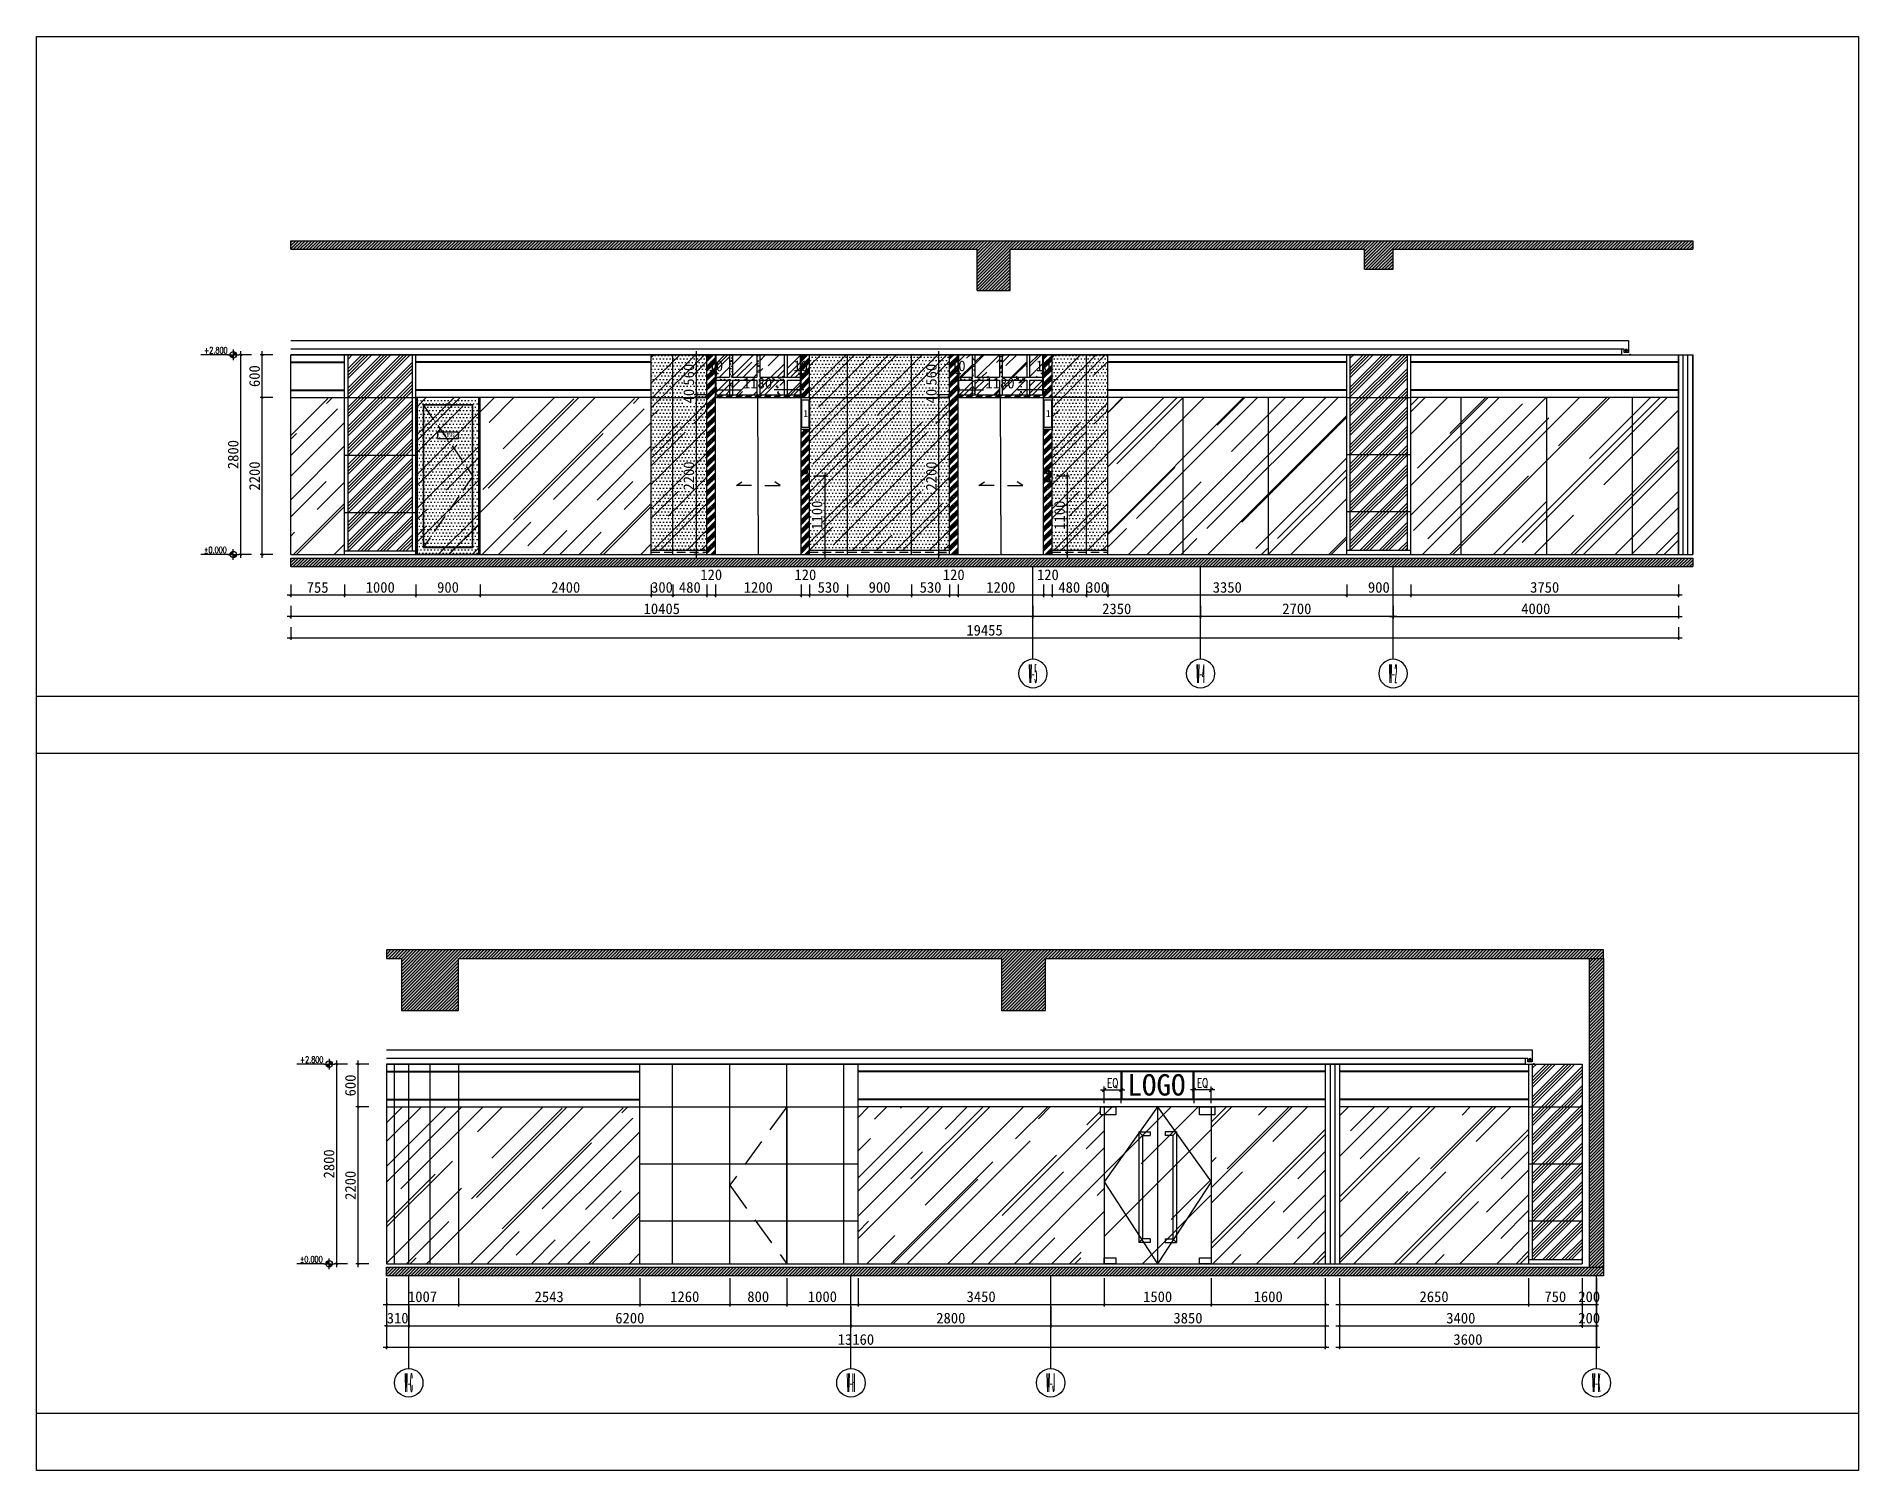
# Model space of a CAD drawing. Header units: millimetres. Extents: x 110215 to 630040, y -488650 to 141897.
# Drawn here: x 312689 to 338234, y 121786 to 141897 of the extents above; entities that cross this region are included whole.
import ezdxf
from ezdxf.enums import TextEntityAlignment as Align

# ---------------------------------------------------------------- set-up
doc = ezdxf.new("R2010")
doc.units = ezdxf.units.MM
doc.header["$LTSCALE"] = 1000
doc.linetypes.add('_DASH', pattern=[0.6, 0.4, -0.2])
doc.linetypes.add('DASH', pattern=[0.35, 0.25, -0.1])
doc.layers.get('Defpoints').update_dxf_attribs({"color": 2})
for name, color, linetype in [('0-118标注', 2, 'Continuous'), ('0-140a立面通高转折线', 2, 'Continuous'), ('0-140b立面看线', 3, 'Continuous'), ('0-140c立面材料填充', 250, 'Continuous'), ('0-140d立面材料分隔', 146, 'Continuous'), ('0-140立面图剖切线', 4, 'Continuous'), ('1', 4, 'Continuous'), ('7', 7, 'Continuous'), ('D-地面', 8, 'Continuous'), ('E立-ELEV1', 6, 'Continuous')]:
    doc.layers.add(name, color=color, linetype=linetype)
doc.styles.add('_TCH_AXIS', font='COMPLEX', dxfattribs={"bigfont": 'GBCBIG'})
doc.styles.add('COMPLEX', font='COMPLEX')
doc.styles.add('DIM_FONT', font='SIMPLEX', dxfattribs={"width": 0.7, "bigfont": 'GBCBIG'})
doc.styles.add('LOGO', font='arial.ttf', dxfattribs={"width": 0.9})
doc.styles.add('TXT', font='txt.shx', dxfattribs={"width": 0.7})
doc.styles.add('繁黑体', font='simhei.ttf')
doc.styles.add('黑体', font='simhei.ttf')
doc.dimstyles.new('50', dxfattribs={"dimscale": 50, "dimtxt": 3, "dimasz": 0.6, "dimexe": 0.6, "dimexo": 0.6, "dimtad": 1, "dimdec": 0, "dimdsep": 46, "dimtxsty": '黑体', "dimblk1": 'ARCHTICK', "dimblk2": 'ARCHTICK', "dimsah": 1, "dimcen": 0, "dimdle": 1, "dimclrd": 251, "dimclre": 251, "dimclrt": 2, "dimadec": 0, "dimazin": 0, "dimtfac": 1, "dimtdec": 0, "dimtix": 1, "dimtmove": 2, "dimatfit": 3, "dimldrblk": 'DOT', "dimfxl": 0, "dimtolj": 1, "dimtzin": 0, "dimarcsym": 0})
doc.dimstyles.new('副本 1-50', dxfattribs={"dimscale": 50, "dimtxt": 2.5, "dimasz": 1, "dimexe": 1, "dimexo": 1, "dimgap": 0.6, "dimtad": 1, "dimdec": 0, "dimrnd": 5, "dimzin": 0, "dimdsep": 46, "dimtxsty": 'TXT', "dimblk": 'ARCHTICK', "dimcen": 4, "dimdle": 1, "dimclrd": 3, "dimclre": 3, "dimclrt": 3, "dimadec": 0, "dimazin": 0, "dimtfac": 1, "dimtdec": 0, "dimtix": 1, "dimtmove": 2, "dimatfit": 3, "dimldrblk": 'ARCHTICK', "dimfxl": 0, "dimtolj": 1, "dimtzin": 0, "dimarcsym": 0})
pattern_1 = [(50, (-179831.79, -10362.4), (182.18467, -15.939086), [19.05, -209.55]), (355, (-179831.8, -10362.4), (-35.24342, 191.056845), [15.24, -167.640584]), (100.451445, (-179816.61, -10363.73), (146.94125, 175.11775), [16.19001, -178.090245]), (46.1842, (-179831.8, -10311.6), (271.07904, -42.04233), [28.575, -314.325]), (96.63556, (-179809.2, -10315.1), (237.40413, 247.42612), [24.28502, -267.13561]), (351.18415, (-179831.8, -10311.6), (237.40413, 247.42612), [22.85997, -251.45973]), (21, (-179806.39, -10324.3), (151.61439, -102.2652), [19.05, -209.55]), (326, (-179806.4, -10324.3), (61.80203, 184.187966), [15.24, -167.64]), (71.451445, (-179793.76, -10332.83), (213.41642, 81.92277), [16.19001, -178.08994]), (37.5, (-179831.79, -10362.405), (3.088603, 84.555039), [0, -165.608, 0, -170.18, 0, -168.275]), (7.5, (-179831.79, -10362.405), (66.819663, 100.180575), [0, -97.028, 0, -161.798, 0, -64.135]), (327.5, (-179888.434, -10362.405), (135.590595, -5.728744), [0, -63.5, 0, -198.12, 0, -262.89]), (317.5, (-179913.83, -10362.4), (148.129181, 25.42649), [0, -82.55, 0, -131.572, 0, -186.69])]
pattern_2 = [(50, (152653.68, 35845.13), (182.18467, -15.93909), [19.05, -209.55]), (355, (152653.68, 35845.13), (-35.24342, 191.05685), [15.24, -167.64058]), (100.45144, (152668.87, 35843.8), (146.94125, 175.11775), [16.19001, -178.09024]), (46.1842, (152653.68, 35895.93), (271.07904, -42.04233), [28.575, -314.325]), (96.63556, (152676.27, 35892.43), (237.40413, 247.42612), [24.28502, -267.1356]), (351.18415, (152653.68, 35895.93), (237.40413, 247.42612), [22.85997, -251.45973]), (21, (152679.08, 35883.23), (151.61439, -102.2652), [19.05, -209.55]), (326, (152679.08, 35883.23), (61.80203, 184.18797), [15.24, -167.64]), (71.451445, (152691.72, 35874.71), (213.41642, 81.92277), [16.19001, -178.08994]), (37.5, (152653.684, 35845.13), (3.088603, 84.555039), [0, -165.608, 0, -170.18, 0, -168.275]), (7.5, (152653.68, 35845.13), (66.819663, 100.180575), [0, -97.028, 0, -161.798, 0, -64.135]), (327.5, (152597.04, 35845.13), (135.590595, -5.728744), [0, -63.5, 0, -198.12, 0, -262.89]), (317.5, (152571.64, 35845.13), (148.12918, 25.42649), [0, -82.55, 0, -131.572, 0, -186.69])]
pattern_3 = [(45, (152653.684, 35845.132), (-22.4506403, 22.4506403), [])]
pattern_4 = [(45, (-179831.792, -10362.405), (-22.4506403, 22.4506403), [])]
pattern_5 = [(45, (341752.96, 211316.56), (509.117, 1357.645), [9000, -1200, 3000, -600]), (45, (342105.1, 212093), (-988.535, 140.007), [1800, -198, 3600, -450]), (45, (341604.47, 211889.3), (1921.9162, 2490.43), [4800, -840, 2400, -600])]

msp = doc.modelspace()

# ---------------------------------------------------------------- blocks, each defined once
blk = doc.blocks.new('_ArchTick')
at = {"color": 0, "linetype": 'ByBlock', "const_width": 0.4}
blk.add_lwpolyline([(-0.5, -0.5), (0.5, 0.5)], dxfattribs=at)
blk = doc.blocks.new('*D237')
at = {"color": 251, "lineweight": -2, "transparency": 16777216}
for p, q in [((331959, 134213), (331959, 134033)), ((335709, 134213), (335709, 134033)), ((335759, 134063), (331909, 134063))]:
    blk.add_line(p, q, dxfattribs=at)
at = {"layer": 'Defpoints', "color": 0, "transparency": 16777216}
for p in [(331959, 134463), (335709, 134463), (331959, 134063)]:
    blk.add_point(p, dxfattribs=at)
at = {"color": 251, "lineweight": -2, "transparency": 16777216, "xscale": 30, "yscale": 30, "zscale": 30, "rotation": 180}
blk.add_blockref('_ArchTick', (331959, 134063), dxfattribs=at)
at = {"color": 251, "lineweight": -2, "transparency": 16777216, "xscale": 30, "yscale": 30, "zscale": 30}
blk.add_blockref('_ArchTick', (335709, 134063), dxfattribs=at)
at = {"color": 2, "transparency": 16777216, "insert": (333834, 134170), "char_height": 150, "attachment_point": 5, "style": '黑体'}
blk.add_mtext('\\A1;3750', dxfattribs=at)
blk = doc.blocks.new('_DOT')
at = {"color": 0, "linetype": 'ByBlock'}
blk.add_line((-0.5, 0), (-1, 0), dxfattribs=at)
at = {"color": 0, "linetype": 'ByBlock', "const_width": 0.5}
blk.add_lwpolyline([(-0.25, 0, 1), (0.25, 0, 1)], format="xyb", close=True, dxfattribs=at)
blk = doc.blocks.new('*D238')
at = {"color": 251, "lineweight": -2, "transparency": 16777216}
for p, q in [((331059, 134213), (331059, 134033)), ((331959, 134213), (331959, 134033)), ((332009, 134063), (331009, 134063))]:
    blk.add_line(p, q, dxfattribs=at)
at = {"layer": 'Defpoints', "color": 0, "transparency": 16777216}
for p in [(331059, 134463), (331959, 134463), (331059, 134063)]:
    blk.add_point(p, dxfattribs=at)
at = {"color": 251, "lineweight": -2, "transparency": 16777216, "xscale": 30, "yscale": 30, "zscale": 30, "rotation": 180}
blk.add_blockref('_ArchTick', (331059, 134063), dxfattribs=at)
at = {"color": 251, "lineweight": -2, "transparency": 16777216, "xscale": 30, "yscale": 30, "zscale": 30}
blk.add_blockref('_ArchTick', (331959, 134063), dxfattribs=at)
at = {"color": 2, "transparency": 16777216, "insert": (331509, 134170), "char_height": 150, "attachment_point": 5, "style": '黑体'}
blk.add_mtext('\\A1;900', dxfattribs=at)
blk = doc.blocks.new('*D239')
at = {"color": 251, "lineweight": -2, "transparency": 16777216}
for p, q in [((327709, 134213), (327709, 134033)), ((331059, 134213), (331059, 134033)), ((331109, 134063), (327659, 134063))]:
    blk.add_line(p, q, dxfattribs=at)
at = {"layer": 'Defpoints', "color": 0, "transparency": 16777216}
for p in [(327709, 134463), (331059, 134463), (327709, 134063)]:
    blk.add_point(p, dxfattribs=at)
at = {"color": 251, "lineweight": -2, "transparency": 16777216, "xscale": 30, "yscale": 30, "zscale": 30, "rotation": 180}
blk.add_blockref('_ArchTick', (327709, 134063), dxfattribs=at)
at = {"color": 251, "lineweight": -2, "transparency": 16777216, "xscale": 30, "yscale": 30, "zscale": 30}
blk.add_blockref('_ArchTick', (331059, 134063), dxfattribs=at)
at = {"color": 2, "transparency": 16777216, "insert": (329384, 134170), "char_height": 150, "attachment_point": 5, "style": '黑体'}
blk.add_mtext('\\A1;3350', dxfattribs=at)
blk = doc.blocks.new('*D240')
at = {"color": 251, "lineweight": -2, "transparency": 16777216}
for p, q in [((326929, 134213), (326929, 134033)), ((327409, 134213), (327409, 134033)), ((327459, 134063), (326879, 134063))]:
    blk.add_line(p, q, dxfattribs=at)
at = {"layer": 'Defpoints', "color": 0, "transparency": 16777216}
for p in [(326929, 134463), (327409, 134463), (326929, 134063)]:
    blk.add_point(p, dxfattribs=at)
at = {"color": 251, "lineweight": -2, "transparency": 16777216, "xscale": 30, "yscale": 30, "zscale": 30, "rotation": 180}
blk.add_blockref('_ArchTick', (326929, 134063), dxfattribs=at)
at = {"color": 251, "lineweight": -2, "transparency": 16777216, "xscale": 30, "yscale": 30, "zscale": 30}
blk.add_blockref('_ArchTick', (327409, 134063), dxfattribs=at)
at = {"color": 2, "transparency": 16777216, "insert": (327169, 134170), "char_height": 150, "attachment_point": 5, "style": '黑体'}
blk.add_mtext('\\A1;480', dxfattribs=at)
blk = doc.blocks.new('*D241')
at = {"color": 251, "lineweight": -2, "transparency": 16777216}
for p, q in [((321309, 134213), (321309, 134033)), ((321609, 134213), (321609, 134033)), ((321309, 134063), (321279, 134063)), ((321609, 134063), (321309, 134063)), ((321609, 134063), (321639, 134063))]:
    blk.add_line(p, q, dxfattribs=at)
at = {"layer": 'Defpoints', "color": 0, "transparency": 16777216}
for p in [(321309, 134463), (321609, 134463), (321309, 134063)]:
    blk.add_point(p, dxfattribs=at)
at = {"color": 251, "lineweight": -2, "transparency": 16777216, "xscale": 30, "yscale": 30, "zscale": 30}
blk.add_blockref('_ArchTick', (321309, 134063), dxfattribs=at)
at = {"color": 251, "lineweight": -2, "transparency": 16777216, "xscale": 30, "yscale": 30, "zscale": 30, "rotation": 180}
blk.add_blockref('_ArchTick', (321609, 134063), dxfattribs=at)
at = {"color": 2, "transparency": 16777216, "insert": (321459, 134170), "char_height": 150, "attachment_point": 5, "style": '黑体'}
blk.add_mtext('\\A1;300', dxfattribs=at)
blk = doc.blocks.new('*D242')
at = {"color": 251, "lineweight": -2, "transparency": 16777216}
for p, q in [((318909, 134213), (318909, 134033)), ((321309, 134213), (321309, 134033)), ((321359, 134063), (318859, 134063))]:
    blk.add_line(p, q, dxfattribs=at)
at = {"layer": 'Defpoints', "color": 0, "transparency": 16777216}
for p in [(318909, 134463), (321309, 134463), (318909, 134063)]:
    blk.add_point(p, dxfattribs=at)
at = {"color": 251, "lineweight": -2, "transparency": 16777216, "xscale": 30, "yscale": 30, "zscale": 30, "rotation": 180}
blk.add_blockref('_ArchTick', (318909, 134063), dxfattribs=at)
at = {"color": 251, "lineweight": -2, "transparency": 16777216, "xscale": 30, "yscale": 30, "zscale": 30}
blk.add_blockref('_ArchTick', (321309, 134063), dxfattribs=at)
at = {"color": 2, "transparency": 16777216, "insert": (320109, 134170), "char_height": 150, "attachment_point": 5, "style": '黑体'}
blk.add_mtext('\\A1;2400', dxfattribs=at)
blk = doc.blocks.new('*D243')
at = {"color": 251, "lineweight": -2, "transparency": 16777216}
for p, q in [((318009, 134213), (318009, 134033)), ((318909, 134213), (318909, 134033)), ((318959, 134063), (317959, 134063))]:
    blk.add_line(p, q, dxfattribs=at)
at = {"layer": 'Defpoints', "color": 0, "transparency": 16777216}
for p in [(318009, 134463), (318909, 134463), (318009, 134063)]:
    blk.add_point(p, dxfattribs=at)
at = {"color": 251, "lineweight": -2, "transparency": 16777216, "xscale": 30, "yscale": 30, "zscale": 30, "rotation": 180}
blk.add_blockref('_ArchTick', (318009, 134063), dxfattribs=at)
at = {"color": 251, "lineweight": -2, "transparency": 16777216, "xscale": 30, "yscale": 30, "zscale": 30}
blk.add_blockref('_ArchTick', (318909, 134063), dxfattribs=at)
at = {"color": 2, "transparency": 16777216, "insert": (318459, 134170), "char_height": 150, "attachment_point": 5, "style": '黑体'}
blk.add_mtext('\\A1;900', dxfattribs=at)
blk = doc.blocks.new('*D244')
at = {"color": 251, "lineweight": -2, "transparency": 16777216}
for p, q in [((317009, 134213), (317009, 134033)), ((318009, 134213), (318009, 134033)), ((318059, 134063), (316959, 134063))]:
    blk.add_line(p, q, dxfattribs=at)
at = {"layer": 'Defpoints', "color": 0, "transparency": 16777216}
for p in [(317009, 134463), (318009, 134463), (317009, 134063)]:
    blk.add_point(p, dxfattribs=at)
at = {"color": 251, "lineweight": -2, "transparency": 16777216, "xscale": 30, "yscale": 30, "zscale": 30, "rotation": 180}
blk.add_blockref('_ArchTick', (317009, 134063), dxfattribs=at)
at = {"color": 251, "lineweight": -2, "transparency": 16777216, "xscale": 30, "yscale": 30, "zscale": 30}
blk.add_blockref('_ArchTick', (318009, 134063), dxfattribs=at)
at = {"color": 2, "transparency": 16777216, "insert": (317509, 134170), "char_height": 150, "attachment_point": 5, "style": '黑体'}
blk.add_mtext('\\A1;1000', dxfattribs=at)
blk = doc.blocks.new('*D245')
at = {"color": 251, "lineweight": -2, "transparency": 16777216}
for p, q in [((316254, 134213), (316254, 134033)), ((317009, 134213), (317009, 134033)), ((317059, 134063), (316204, 134063))]:
    blk.add_line(p, q, dxfattribs=at)
at = {"layer": 'Defpoints', "color": 0, "transparency": 16777216}
for p in [(316254, 134463), (317009, 134463), (316254, 134063)]:
    blk.add_point(p, dxfattribs=at)
at = {"color": 251, "lineweight": -2, "transparency": 16777216, "xscale": 30, "yscale": 30, "zscale": 30, "rotation": 180}
blk.add_blockref('_ArchTick', (316254, 134063), dxfattribs=at)
at = {"color": 251, "lineweight": -2, "transparency": 16777216, "xscale": 30, "yscale": 30, "zscale": 30}
blk.add_blockref('_ArchTick', (317009, 134063), dxfattribs=at)
at = {"color": 2, "transparency": 16777216, "insert": (316631, 134169), "char_height": 150, "attachment_point": 5, "style": '黑体'}
blk.add_mtext('\\A1;755', dxfattribs=at)
blk = doc.blocks.new('*D246')
at = {"color": 251, "lineweight": -2, "transparency": 16777216}
for p, q in [((331709, 133913), (331709, 133733)), ((335709, 133913), (335709, 133733)), ((331659, 133763), (335759, 133763))]:
    blk.add_line(p, q, dxfattribs=at)
at = {"layer": 'Defpoints', "color": 0, "transparency": 16777216}
for p in [(331709, 134063), (335709, 134063), (335709, 133763)]:
    blk.add_point(p, dxfattribs=at)
at = {"color": 251, "lineweight": -2, "transparency": 16777216, "xscale": 30, "yscale": 30, "zscale": 30, "rotation": 180}
blk.add_blockref('_ArchTick', (331709, 133763), dxfattribs=at)
at = {"color": 251, "lineweight": -2, "transparency": 16777216, "xscale": 30, "yscale": 30, "zscale": 30}
blk.add_blockref('_ArchTick', (335709, 133763), dxfattribs=at)
at = {"color": 2, "transparency": 16777216, "insert": (333709, 133870), "char_height": 150, "attachment_point": 5, "style": '黑体'}
blk.add_mtext('\\A1;4000', dxfattribs=at)
blk = doc.blocks.new('*D247')
at = {"color": 251, "lineweight": -2, "transparency": 16777216}
for p, q in [((316004, 136833), (315824, 136833)), ((315854, 134583), (315854, 136883)), ((316004, 134633), (315824, 134633))]:
    blk.add_line(p, q, dxfattribs=at)
at = {"layer": 'Defpoints', "color": 0, "transparency": 16777216}
for p in [(315854, 136833), (316254, 136833), (316254, 134633)]:
    blk.add_point(p, dxfattribs=at)
at = {"color": 251, "lineweight": -2, "transparency": 16777216, "xscale": 30, "yscale": 30, "zscale": 30}
for p, rotation in [((315854, 136833), 90), ((315854, 134633), 270)]:
    blk.add_blockref('_ArchTick', p, dxfattribs=dict(at, rotation=rotation))
at = {"color": 2, "transparency": 16777216, "insert": (315747, 135733), "char_height": 150, "attachment_point": 5, "rotation": 90, "style": '黑体'}
blk.add_mtext('\\A1;2200', dxfattribs=at)
blk = doc.blocks.new('*D248')
at = {"color": 251, "lineweight": -2, "transparency": 16777216}
for p, q in [((315854, 136783), (315854, 137483)), ((316004, 137433), (315824, 137433)), ((316004, 136833), (315824, 136833))]:
    blk.add_line(p, q, dxfattribs=at)
at = {"layer": 'Defpoints', "color": 0, "transparency": 16777216}
for p in [(315854, 137433), (316254, 137433), (316254, 136833)]:
    blk.add_point(p, dxfattribs=at)
at = {"color": 251, "lineweight": -2, "transparency": 16777216, "xscale": 30, "yscale": 30, "zscale": 30}
for p, rotation in [((315854, 137433), 90), ((315854, 136833), 270)]:
    blk.add_blockref('_ArchTick', p, dxfattribs=dict(at, rotation=rotation))
at = {"color": 2, "transparency": 16777216, "insert": (315747, 137133), "char_height": 150, "attachment_point": 5, "rotation": 90, "style": '黑体'}
blk.add_mtext('\\A1;600', dxfattribs=at)
blk = doc.blocks.new('*D249')
at = {"color": 251, "lineweight": -2, "transparency": 16777216}
for p, q in [((315554, 134583), (315554, 137483)), ((315704, 137433), (315524, 137433)), ((315704, 134633), (315524, 134633))]:
    blk.add_line(p, q, dxfattribs=at)
at = {"layer": 'Defpoints', "color": 0, "transparency": 16777216}
for p in [(315554, 137433), (315854, 137433), (315854, 134633)]:
    blk.add_point(p, dxfattribs=at)
at = {"color": 251, "lineweight": -2, "transparency": 16777216, "xscale": 30, "yscale": 30, "zscale": 30}
for p, rotation in [((315554, 137433), 90), ((315554, 134633), 270)]:
    blk.add_blockref('_ArchTick', p, dxfattribs=dict(at, rotation=rotation))
at = {"color": 2, "transparency": 16777216, "insert": (315447, 136033), "char_height": 150, "attachment_point": 5, "rotation": 90, "style": '黑体'}
blk.add_mtext('\\A1;2800', dxfattribs=at)
blk = doc.blocks.new('*D250')
at = {"color": 251, "lineweight": -2, "transparency": 16777216}
for p, q in [((329009, 133913), (329009, 133733)), ((331709, 133913), (331709, 133733)), ((331759, 133763), (328959, 133763))]:
    blk.add_line(p, q, dxfattribs=at)
at = {"layer": 'Defpoints', "color": 0, "transparency": 16777216}
for p in [(329009, 134063), (331709, 134063), (329009, 133763)]:
    blk.add_point(p, dxfattribs=at)
at = {"color": 251, "lineweight": -2, "transparency": 16777216, "xscale": 30, "yscale": 30, "zscale": 30, "rotation": 180}
blk.add_blockref('_ArchTick', (329009, 133763), dxfattribs=at)
at = {"color": 251, "lineweight": -2, "transparency": 16777216, "xscale": 30, "yscale": 30, "zscale": 30}
blk.add_blockref('_ArchTick', (331709, 133763), dxfattribs=at)
at = {"color": 2, "transparency": 16777216, "insert": (330359, 133870), "char_height": 150, "attachment_point": 5, "style": '黑体'}
blk.add_mtext('\\A1;2700', dxfattribs=at)
blk = doc.blocks.new('*D251')
at = {"color": 251, "lineweight": -2, "transparency": 16777216}
for p, q in [((326659, 133913), (326659, 133733)), ((329009, 133913), (329009, 133733)), ((329059, 133763), (326609, 133763))]:
    blk.add_line(p, q, dxfattribs=at)
at = {"layer": 'Defpoints', "color": 0, "transparency": 16777216}
for p in [(326659, 134063), (329009, 134063), (326659, 133763)]:
    blk.add_point(p, dxfattribs=at)
at = {"color": 251, "lineweight": -2, "transparency": 16777216, "xscale": 30, "yscale": 30, "zscale": 30, "rotation": 180}
blk.add_blockref('_ArchTick', (326659, 133763), dxfattribs=at)
at = {"color": 251, "lineweight": -2, "transparency": 16777216, "xscale": 30, "yscale": 30, "zscale": 30}
blk.add_blockref('_ArchTick', (329009, 133763), dxfattribs=at)
at = {"color": 2, "transparency": 16777216, "insert": (327834, 133870), "char_height": 150, "attachment_point": 5, "style": '黑体'}
blk.add_mtext('\\A1;2350', dxfattribs=at)
blk = doc.blocks.new('*D252')
at = {"color": 251, "lineweight": -2, "transparency": 16777216}
for p, q in [((316254, 133913), (316254, 133733)), ((326659, 133913), (326659, 133733)), ((326709, 133763), (316204, 133763))]:
    blk.add_line(p, q, dxfattribs=at)
at = {"layer": 'Defpoints', "color": 0, "transparency": 16777216}
for p in [(316254, 134063), (326659, 134063), (316254, 133763)]:
    blk.add_point(p, dxfattribs=at)
at = {"color": 251, "lineweight": -2, "transparency": 16777216, "xscale": 30, "yscale": 30, "zscale": 30, "rotation": 180}
blk.add_blockref('_ArchTick', (316254, 133763), dxfattribs=at)
at = {"color": 251, "lineweight": -2, "transparency": 16777216, "xscale": 30, "yscale": 30, "zscale": 30}
blk.add_blockref('_ArchTick', (326659, 133763), dxfattribs=at)
at = {"color": 2, "transparency": 16777216, "insert": (321456, 133870), "char_height": 150, "attachment_point": 5, "style": '黑体'}
blk.add_mtext('\\A1;10405', dxfattribs=at)
blk = doc.blocks.new('*D253')
at = {"color": 251, "lineweight": -2, "transparency": 16777216}
for p, q in [((316254, 133613), (316254, 133433)), ((335709, 133613), (335709, 133433)), ((316204, 133463), (335759, 133463))]:
    blk.add_line(p, q, dxfattribs=at)
at = {"layer": 'Defpoints', "color": 0, "transparency": 16777216}
for p in [(316254, 133763), (335709, 133763), (335709, 133463)]:
    blk.add_point(p, dxfattribs=at)
at = {"color": 251, "lineweight": -2, "transparency": 16777216, "xscale": 30, "yscale": 30, "zscale": 30, "rotation": 180}
blk.add_blockref('_ArchTick', (316254, 133463), dxfattribs=at)
at = {"color": 251, "lineweight": -2, "transparency": 16777216, "xscale": 30, "yscale": 30, "zscale": 30}
blk.add_blockref('_ArchTick', (335709, 133463), dxfattribs=at)
at = {"color": 2, "transparency": 16777216, "insert": (325981, 133569), "char_height": 150, "attachment_point": 5, "style": '黑体'}
blk.add_mtext('\\A1;19455', dxfattribs=at)
blk = doc.blocks.new('_AXISO')
blk.add_circle((0, 0), 0.5)
at = {"style": 'COMPLEX', "width": 1.041667}
blk.add_attdef('A', text='', height=0.56, dxfattribs=at).set_placement((-0.25, -0.28), (0.25, -0.28), align=Align.FIT)
blk = doc.blocks.new('dsxfsdfs')
h = blk.add_hatch()
h.set_pattern_fill('玻璃', color=8, scale=500, angle=45)
h.set_pattern_definition([(45, (355493.87, 121457.2), (424.264, 1131.37), [7500, -1000, 2500, -500]), (45, (355787.3, 122104.2), (-823.78, 116.673), [1500, -165, 3000, -375]), (45, (355370.12, 121934.5), (1601.597, 2075.358), [4000, -700, 2000, -500])])
h.paths.add_polyline_path([(364839, 125031), (364839, 127231), (363979, 127231), (363979, 125031)])
at = {"layer": 'D-地面'}
h = blk.add_hatch(dxfattribs=at)
h.set_pattern_fill('DOTS', color=8, scale=30, style=0)
h.set_pattern_definition([(0, (355513.866, 121457.206), (23.8125, 47.625), [0, -47.625])])
h.paths.add_polyline_path([(364864, 125031), (364864, 127231), (363954, 127231), (363954, 125031)])
at = {"layer": 'E立-ELEV1'}
h = blk.add_hatch(dxfattribs=at)
h.set_pattern_fill('ANSI32', color=8, scale=3, style=0)
h.set_pattern_definition([(45, (367381.94, 124054.432), (-20.20558, 20.20558), []), (45, (367395.412, 124054.432), (-20.20558, 20.20558), [])])
h.paths.add_polyline_path([(363979, 125031), (363959, 125031), (363959, 127231), (363979, 127231)])
h = blk.add_hatch(dxfattribs=at)
h.set_pattern_fill('ANSI32', color=8, scale=3, style=0)
h.set_pattern_definition([(45, (366391.94, 124054.432), (-20.20558, 20.20558), []), (45, (366405.412, 124054.432), (-20.20558, 20.20558), [])])
h.paths.add_polyline_path([(364859, 125031), (364839, 125031), (364839, 127231), (364859, 127231)])
at = {"color": 1}
for p, q in [((363959, 125031), (363959, 127231)), ((364859, 127231), (363959, 127231)), ((363979, 125031), (363979, 127231)), ((364839, 125031), (364839, 127231)), ((364859, 125031), (364859, 127231)), ((364859, 125031), (364859, 127231)), ((364859, 125031), (363959, 125031))]:
    blk.add_line(p, q, dxfattribs=at)
at = {"color": 8, "linetype": 'DASH'}
blk.add_lwpolyline([(364064, 127126), (364759, 126131), (364059, 125131)], dxfattribs=at)
at = {"layer": '7', "color": 3}
blk.add_lwpolyline([(364558, 126657), (364558, 126746), (364260, 126746), (364260, 126657)], close=True, dxfattribs=at)
at = {"layer": 'E立-ELEV1', "color": 8}
blk.add_line((364759, 127131), (364059, 127131), dxfattribs=at)
at = {"layer": 'E立-ELEV1', "color": 4}
blk.add_lwpolyline([(364059, 127131), (364059, 125131), (364759, 125131), (364759, 127131)], dxfattribs=at)
at = {"layer": 'E立-ELEV1', "color": 3}
blk.add_lwpolyline([(364064, 127126), (364064, 125136), (364754, 125136), (364754, 127126), (364064, 127126)], close=True, dxfattribs=at)
at = {"layer": '1', "color": 3, "style": 'LOGO', "width": 0.9}
blk.add_text('消防栓', height=48, dxfattribs=at).set_placement((364509, 126680, 274), align=Align.RIGHT)
blk = doc.blocks.new('A$C5D592601')
at = {"color": 8}
for p, q in [((0, 0), (69, 119)), ((0, 0), (139, 0)), ((139, 0), (69, 119))]:
    blk.add_line(p, q, dxfattribs=at)
blk = doc.blocks.new('A$C281910DD')
at = {"color": 4}
for centre in [(30, 142), (30, 30)]:
    blk.add_circle(centre, 30.2, dxfattribs=at)
at = {"color": 8, "xscale": 0.3314608094856856, "yscale": 0.3314608094856856, "zscale": 0.3314608094856856}
blk.add_blockref('A$C5D592601', (8, 128), dxfattribs=at)
at = {"color": 8, "xscale": -0.3314608094856856, "yscale": 0.3314608094856856, "zscale": 0.3314608094856856, "rotation": 180}
blk.add_blockref('A$C5D592601', (8, 44), dxfattribs=at)
blk = doc.blocks.new('*D222')
at = {"color": 251, "lineweight": -2, "transparency": 16777216}
for p, q in [((413745, 136833), (413565, 136833)), ((413595, 134583), (413595, 136883)), ((413712, 134633), (413565, 134633))]:
    blk.add_line(p, q, dxfattribs=at)
at = {"layer": 'Defpoints', "color": 0, "transparency": 16777216}
for p in [(413595, 136833), (413872, 136833), (413742, 134633)]:
    blk.add_point(p, dxfattribs=at)
at = {"color": 251, "lineweight": -2, "transparency": 16777216, "xscale": 30, "yscale": 30, "zscale": 30}
for p, rotation in [((413595, 136833), 90), ((413595, 134633), 270)]:
    blk.add_blockref('_ArchTick', p, dxfattribs=dict(at, rotation=rotation))
at = {"color": 2, "transparency": 16777216, "insert": (413488, 135733), "char_height": 150, "attachment_point": 5, "rotation": 90, "style": '黑体'}
blk.add_mtext('\\A1;2200', dxfattribs=at)
blk = doc.blocks.new('*D223')
at = {"color": 251, "lineweight": -2, "transparency": 16777216}
for p, q in [((413595, 136823), (413595, 137483)), ((413745, 137433), (413565, 137433)), ((413745, 136873), (413565, 136873))]:
    blk.add_line(p, q, dxfattribs=at)
at = {"layer": 'Defpoints', "color": 0, "transparency": 16777216}
for p in [(413595, 137433), (413872, 137433), (413872, 136873)]:
    blk.add_point(p, dxfattribs=at)
at = {"color": 251, "lineweight": -2, "transparency": 16777216, "xscale": 30, "yscale": 30, "zscale": 30}
for p, rotation in [((413595, 137433), 90), ((413595, 136873), 270)]:
    blk.add_blockref('_ArchTick', p, dxfattribs=dict(at, rotation=rotation))
at = {"color": 2, "transparency": 16777216, "insert": (413488, 137153), "char_height": 150, "attachment_point": 5, "rotation": 90, "style": '黑体'}
blk.add_mtext('\\A1;560', dxfattribs=at)
blk = doc.blocks.new('*D220')
at = {"color": 251, "lineweight": -2, "transparency": 16777216}
for p, q in [((413862, 137204), (413862, 137139)), ((413872, 137204), (413872, 137139)), ((413862, 137169), (413832, 137169)), ((413862, 137169), (413872, 137169)), ((413872, 137169), (413902, 137169))]:
    blk.add_line(p, q, dxfattribs=at)
at = {"layer": 'Defpoints', "color": 0, "transparency": 16777216}
for p in [(413862, 137234), (413872, 137234), (413872, 137169)]:
    blk.add_point(p, dxfattribs=at)
at = {"color": 251, "lineweight": -2, "transparency": 16777216, "xscale": 30, "yscale": 30, "zscale": 30}
blk.add_blockref('_ArchTick', (413862, 137169), dxfattribs=at)
at = {"color": 251, "lineweight": -2, "transparency": 16777216, "xscale": 30, "yscale": 30, "zscale": 30, "rotation": 180}
blk.add_blockref('_ArchTick', (413872, 137169), dxfattribs=at)
at = {"color": 2, "transparency": 16777216, "insert": (413867, 137276), "char_height": 150, "attachment_point": 5, "style": '黑体'}
blk.add_mtext('\\A1;10', dxfattribs=at)
blk = doc.blocks.new('*D224')
at = {"color": 251, "lineweight": -2, "transparency": 16777216}
for p, q in [((413822, 136942), (414219, 136942)), ((413872, 136976), (413872, 136912)), ((415102, 136942), (414684, 136942)), ((415052, 136982), (415052, 136912))]:
    blk.add_line(p, q, dxfattribs=at)
at = {"layer": 'Defpoints', "color": 0, "transparency": 16777216}
for p in [(413872, 137006), (415052, 137012), (415052, 136942)]:
    blk.add_point(p, dxfattribs=at)
at = {"color": 251, "lineweight": -2, "transparency": 16777216, "xscale": 30, "yscale": 30, "zscale": 30, "rotation": 180}
blk.add_blockref('_ArchTick', (413872, 136942), dxfattribs=at)
at = {"color": 251, "lineweight": -2, "transparency": 16777216, "xscale": 30, "yscale": 30, "zscale": 30}
blk.add_blockref('_ArchTick', (415052, 136942), dxfattribs=at)
at = {"color": 2, "transparency": 16777216, "insert": (414452, 137034), "char_height": 150, "attachment_point": 5, "style": '黑体'}
blk.add_mtext('\\A1;1180', dxfattribs=at)
blk = doc.blocks.new('*D221')
at = {"color": 251, "lineweight": -2, "transparency": 16777216}
for p, q in [((415052, 137299), (415052, 137139)), ((415062, 137223), (415062, 137139)), ((415052, 137169), (415022, 137169)), ((415052, 137169), (415062, 137169)), ((415062, 137169), (415092, 137169))]:
    blk.add_line(p, q, dxfattribs=at)
at = {"layer": 'Defpoints', "color": 0, "transparency": 16777216}
for p in [(415052, 137329), (415062, 137253), (415062, 137169)]:
    blk.add_point(p, dxfattribs=at)
at = {"color": 251, "lineweight": -2, "transparency": 16777216, "xscale": 30, "yscale": 30, "zscale": 30}
blk.add_blockref('_ArchTick', (415052, 137169), dxfattribs=at)
at = {"color": 251, "lineweight": -2, "transparency": 16777216, "xscale": 30, "yscale": 30, "zscale": 30, "rotation": 180}
blk.add_blockref('_ArchTick', (415062, 137169), dxfattribs=at)
at = {"color": 2, "transparency": 16777216, "insert": (415057, 137276), "char_height": 150, "attachment_point": 5, "style": '黑体'}
blk.add_mtext('\\A1;10', dxfattribs=at)
blk = doc.blocks.new('*D218')
at = {"color": 251, "lineweight": -2, "transparency": 16777216}
for p, q in [((415243, 135733), (415423, 135733)), ((415393, 135783), (415393, 134583)), ((415243, 134633), (415423, 134633))]:
    blk.add_line(p, q, dxfattribs=at)
at = {"layer": 'Defpoints', "color": 0, "transparency": 16777216}
for p in [(415151, 135733), (415121, 134633), (415393, 134633)]:
    blk.add_point(p, dxfattribs=at)
at = {"color": 251, "lineweight": -2, "transparency": 16777216, "xscale": 30, "yscale": 30, "zscale": 30}
for p, rotation in [((415393, 135733), 90), ((415393, 134633), 270)]:
    blk.add_blockref('_ArchTick', p, dxfattribs=dict(at, rotation=rotation))
at = {"color": 2, "transparency": 16777216, "insert": (415286, 135183), "char_height": 150, "attachment_point": 5, "rotation": 90, "style": '黑体'}
blk.add_mtext('\\A1;1100', dxfattribs=at)
blk = doc.blocks.new('*D219')
at = {"color": 251, "lineweight": -2, "transparency": 16777216}
for p, q in [((413745, 136873), (413565, 136873)), ((413745, 136833), (413565, 136833)), ((413595, 136873), (413595, 136903)), ((413595, 136873), (413595, 136833)), ((413595, 136833), (413595, 136803))]:
    blk.add_line(p, q, dxfattribs=at)
at = {"layer": 'Defpoints', "color": 0, "transparency": 16777216}
for p in [(413595, 136833), (413862, 136873), (413872, 136833)]:
    blk.add_point(p, dxfattribs=at)
at = {"color": 251, "lineweight": -2, "transparency": 16777216, "xscale": 30, "yscale": 30, "zscale": 30}
for p, rotation in [((413595, 136873), 270), ((413595, 136833), 90)]:
    blk.add_blockref('_ArchTick', p, dxfattribs=dict(at, rotation=rotation))
at = {"color": 2, "transparency": 16777216, "insert": (413488, 136853), "char_height": 150, "attachment_point": 5, "rotation": 90, "style": '黑体'}
blk.add_mtext('\\A1;40', dxfattribs=at)
blk = doc.blocks.new('*D226')
at = {"color": 251, "lineweight": -2, "transparency": 16777216}
for p, q in [((321609, 134213), (321609, 134033)), ((322089, 134213), (322089, 134033)), ((322139, 134063), (321559, 134063))]:
    blk.add_line(p, q, dxfattribs=at)
at = {"layer": 'Defpoints', "color": 0, "transparency": 16777216}
for p in [(321609, 134463), (322089, 134463), (321609, 134063)]:
    blk.add_point(p, dxfattribs=at)
at = {"color": 251, "lineweight": -2, "transparency": 16777216, "xscale": 30, "yscale": 30, "zscale": 30, "rotation": 180}
blk.add_blockref('_ArchTick', (321609, 134063), dxfattribs=at)
at = {"color": 251, "lineweight": -2, "transparency": 16777216, "xscale": 30, "yscale": 30, "zscale": 30}
blk.add_blockref('_ArchTick', (322089, 134063), dxfattribs=at)
at = {"color": 2, "transparency": 16777216, "insert": (321849, 134170), "char_height": 150, "attachment_point": 5, "style": '黑体'}
blk.add_mtext('\\A1;480', dxfattribs=at)
blk = doc.blocks.new('*D227')
at = {"color": 251, "lineweight": -2, "transparency": 16777216}
for p, q in [((322089, 134213), (322089, 134033)), ((322209, 134213), (322209, 134033)), ((322259, 134063), (322039, 134063))]:
    blk.add_line(p, q, dxfattribs=at)
at = {"layer": 'Defpoints', "color": 0, "transparency": 16777216}
for p in [(322089, 134463), (322209, 134463), (322089, 134063)]:
    blk.add_point(p, dxfattribs=at)
at = {"color": 251, "lineweight": -2, "transparency": 16777216, "xscale": 30, "yscale": 30, "zscale": 30, "rotation": 180}
blk.add_blockref('_ArchTick', (322089, 134063), dxfattribs=at)
at = {"color": 251, "lineweight": -2, "transparency": 16777216, "xscale": 30, "yscale": 30, "zscale": 30}
blk.add_blockref('_ArchTick', (322209, 134063), dxfattribs=at)
at = {"color": 2, "transparency": 16777216, "insert": (322149, 134347), "char_height": 150, "attachment_point": 5, "style": '黑体'}
blk.add_mtext('\\A1;120', dxfattribs=at)
blk = doc.blocks.new('*D228')
at = {"color": 251, "lineweight": -2, "transparency": 16777216}
for p, q in [((322209, 134213), (322209, 134033)), ((323409, 134213), (323409, 134033)), ((323459, 134063), (322159, 134063))]:
    blk.add_line(p, q, dxfattribs=at)
at = {"layer": 'Defpoints', "color": 0, "transparency": 16777216}
for p in [(322209, 134463), (323409, 134463), (322209, 134063)]:
    blk.add_point(p, dxfattribs=at)
at = {"color": 251, "lineweight": -2, "transparency": 16777216, "xscale": 30, "yscale": 30, "zscale": 30, "rotation": 180}
blk.add_blockref('_ArchTick', (322209, 134063), dxfattribs=at)
at = {"color": 251, "lineweight": -2, "transparency": 16777216, "xscale": 30, "yscale": 30, "zscale": 30}
blk.add_blockref('_ArchTick', (323409, 134063), dxfattribs=at)
at = {"color": 2, "transparency": 16777216, "insert": (322809, 134170), "char_height": 150, "attachment_point": 5, "style": '黑体'}
blk.add_mtext('\\A1;1200', dxfattribs=at)
blk = doc.blocks.new('*D229')
at = {"color": 251, "lineweight": -2, "transparency": 16777216}
for p, q in [((323409, 134213), (323409, 134033)), ((323529, 134213), (323529, 134033)), ((323579, 134063), (323359, 134063))]:
    blk.add_line(p, q, dxfattribs=at)
at = {"layer": 'Defpoints', "color": 0, "transparency": 16777216}
for p in [(323409, 134463), (323529, 134463), (323409, 134063)]:
    blk.add_point(p, dxfattribs=at)
at = {"color": 251, "lineweight": -2, "transparency": 16777216, "xscale": 30, "yscale": 30, "zscale": 30, "rotation": 180}
blk.add_blockref('_ArchTick', (323409, 134063), dxfattribs=at)
at = {"color": 251, "lineweight": -2, "transparency": 16777216, "xscale": 30, "yscale": 30, "zscale": 30}
blk.add_blockref('_ArchTick', (323529, 134063), dxfattribs=at)
at = {"color": 2, "transparency": 16777216, "insert": (323469, 134347), "char_height": 150, "attachment_point": 5, "style": '黑体'}
blk.add_mtext('\\A1;120', dxfattribs=at)
blk = doc.blocks.new('*D230')
at = {"color": 251, "lineweight": -2, "transparency": 16777216}
for p, q in [((323529, 134213), (323529, 134033)), ((324059, 134213), (324059, 134033)), ((324109, 134063), (323479, 134063))]:
    blk.add_line(p, q, dxfattribs=at)
at = {"layer": 'Defpoints', "color": 0, "transparency": 16777216}
for p in [(323529, 134463), (324059, 134463), (323529, 134063)]:
    blk.add_point(p, dxfattribs=at)
at = {"color": 251, "lineweight": -2, "transparency": 16777216, "xscale": 30, "yscale": 30, "zscale": 30, "rotation": 180}
blk.add_blockref('_ArchTick', (323529, 134063), dxfattribs=at)
at = {"color": 251, "lineweight": -2, "transparency": 16777216, "xscale": 30, "yscale": 30, "zscale": 30}
blk.add_blockref('_ArchTick', (324059, 134063), dxfattribs=at)
at = {"color": 2, "transparency": 16777216, "insert": (323794, 134170), "char_height": 150, "attachment_point": 5, "style": '黑体'}
blk.add_mtext('\\A1;530', dxfattribs=at)
blk = doc.blocks.new('*D231')
at = {"color": 251, "lineweight": -2, "transparency": 16777216}
for p, q in [((324059, 134213), (324059, 134033)), ((324959, 134213), (324959, 134033)), ((325009, 134063), (324009, 134063))]:
    blk.add_line(p, q, dxfattribs=at)
at = {"layer": 'Defpoints', "color": 0, "transparency": 16777216}
for p in [(324059, 134463), (324959, 134463), (324059, 134063)]:
    blk.add_point(p, dxfattribs=at)
at = {"color": 251, "lineweight": -2, "transparency": 16777216, "xscale": 30, "yscale": 30, "zscale": 30, "rotation": 180}
blk.add_blockref('_ArchTick', (324059, 134063), dxfattribs=at)
at = {"color": 251, "lineweight": -2, "transparency": 16777216, "xscale": 30, "yscale": 30, "zscale": 30}
blk.add_blockref('_ArchTick', (324959, 134063), dxfattribs=at)
at = {"color": 2, "transparency": 16777216, "insert": (324509, 134170), "char_height": 150, "attachment_point": 5, "style": '黑体'}
blk.add_mtext('\\A1;900', dxfattribs=at)
blk = doc.blocks.new('*D232')
at = {"color": 251, "lineweight": -2, "transparency": 16777216}
for p, q in [((324959, 134213), (324959, 134033)), ((325489, 134213), (325489, 134033)), ((325539, 134063), (324909, 134063))]:
    blk.add_line(p, q, dxfattribs=at)
at = {"layer": 'Defpoints', "color": 0, "transparency": 16777216}
for p in [(324959, 134463), (325489, 134463), (324959, 134063)]:
    blk.add_point(p, dxfattribs=at)
at = {"color": 251, "lineweight": -2, "transparency": 16777216, "xscale": 30, "yscale": 30, "zscale": 30, "rotation": 180}
blk.add_blockref('_ArchTick', (324959, 134063), dxfattribs=at)
at = {"color": 251, "lineweight": -2, "transparency": 16777216, "xscale": 30, "yscale": 30, "zscale": 30}
blk.add_blockref('_ArchTick', (325489, 134063), dxfattribs=at)
at = {"color": 2, "transparency": 16777216, "insert": (325224, 134170), "char_height": 150, "attachment_point": 5, "style": '黑体'}
blk.add_mtext('\\A1;530', dxfattribs=at)
blk = doc.blocks.new('*D233')
at = {"color": 251, "lineweight": -2, "transparency": 16777216}
for p, q in [((325489, 134213), (325489, 134033)), ((325609, 134213), (325609, 134033)), ((325659, 134063), (325439, 134063))]:
    blk.add_line(p, q, dxfattribs=at)
at = {"layer": 'Defpoints', "color": 0, "transparency": 16777216}
for p in [(325489, 134463), (325609, 134463), (325489, 134063)]:
    blk.add_point(p, dxfattribs=at)
at = {"color": 251, "lineweight": -2, "transparency": 16777216, "xscale": 30, "yscale": 30, "zscale": 30, "rotation": 180}
blk.add_blockref('_ArchTick', (325489, 134063), dxfattribs=at)
at = {"color": 251, "lineweight": -2, "transparency": 16777216, "xscale": 30, "yscale": 30, "zscale": 30}
blk.add_blockref('_ArchTick', (325609, 134063), dxfattribs=at)
at = {"color": 2, "transparency": 16777216, "insert": (325549, 134347), "char_height": 150, "attachment_point": 5, "style": '黑体'}
blk.add_mtext('\\A1;120', dxfattribs=at)
blk = doc.blocks.new('*D234')
at = {"color": 251, "lineweight": -2, "transparency": 16777216}
for p, q in [((325609, 134213), (325609, 134033)), ((326809, 134213), (326809, 134033)), ((326859, 134063), (325559, 134063))]:
    blk.add_line(p, q, dxfattribs=at)
at = {"layer": 'Defpoints', "color": 0, "transparency": 16777216}
for p in [(325609, 134463), (326809, 134463), (325609, 134063)]:
    blk.add_point(p, dxfattribs=at)
at = {"color": 251, "lineweight": -2, "transparency": 16777216, "xscale": 30, "yscale": 30, "zscale": 30, "rotation": 180}
blk.add_blockref('_ArchTick', (325609, 134063), dxfattribs=at)
at = {"color": 251, "lineweight": -2, "transparency": 16777216, "xscale": 30, "yscale": 30, "zscale": 30}
blk.add_blockref('_ArchTick', (326809, 134063), dxfattribs=at)
at = {"color": 2, "transparency": 16777216, "insert": (326209, 134170), "char_height": 150, "attachment_point": 5, "style": '黑体'}
blk.add_mtext('\\A1;1200', dxfattribs=at)
blk = doc.blocks.new('*D235')
at = {"color": 251, "lineweight": -2, "transparency": 16777216}
for p, q in [((326809, 134213), (326809, 134033)), ((326929, 134213), (326929, 134033)), ((326979, 134063), (326759, 134063))]:
    blk.add_line(p, q, dxfattribs=at)
at = {"layer": 'Defpoints', "color": 0, "transparency": 16777216}
for p in [(326809, 134463), (326929, 134463), (326809, 134063)]:
    blk.add_point(p, dxfattribs=at)
at = {"color": 251, "lineweight": -2, "transparency": 16777216, "xscale": 30, "yscale": 30, "zscale": 30, "rotation": 180}
blk.add_blockref('_ArchTick', (326809, 134063), dxfattribs=at)
at = {"color": 251, "lineweight": -2, "transparency": 16777216, "xscale": 30, "yscale": 30, "zscale": 30}
blk.add_blockref('_ArchTick', (326929, 134063), dxfattribs=at)
at = {"color": 2, "transparency": 16777216, "insert": (326869, 134347), "char_height": 150, "attachment_point": 5, "style": '黑体'}
blk.add_mtext('\\A1;120', dxfattribs=at)
blk = doc.blocks.new('*D236')
at = {"color": 251, "lineweight": -2, "transparency": 16777216}
for p, q in [((327409, 134213), (327409, 134033)), ((327709, 134213), (327709, 134033)), ((327409, 134063), (327379, 134063)), ((327709, 134063), (327409, 134063)), ((327709, 134063), (327739, 134063))]:
    blk.add_line(p, q, dxfattribs=at)
at = {"layer": 'Defpoints', "color": 0, "transparency": 16777216}
for p in [(327409, 134463), (327709, 134463), (327409, 134063)]:
    blk.add_point(p, dxfattribs=at)
at = {"color": 251, "lineweight": -2, "transparency": 16777216, "xscale": 30, "yscale": 30, "zscale": 30}
blk.add_blockref('_ArchTick', (327409, 134063), dxfattribs=at)
at = {"color": 251, "lineweight": -2, "transparency": 16777216, "xscale": 30, "yscale": 30, "zscale": 30, "rotation": 180}
blk.add_blockref('_ArchTick', (327709, 134063), dxfattribs=at)
at = {"color": 2, "transparency": 16777216, "insert": (327559, 134170), "char_height": 150, "attachment_point": 5, "style": '黑体'}
blk.add_mtext('\\A1;300', dxfattribs=at)
blk = doc.blocks.new('*D130')
at = {"color": 3, "lineweight": -2, "transparency": 16777216}
for p, q in [((2433621, 314332), (2433281, 314332)), ((2433331, 314145), (2433331, 314382)), ((2433571, 314145), (2433571, 314382))]:
    blk.add_line(p, q, dxfattribs=at)
at = {"layer": 'Defpoints', "color": 0, "transparency": 16777216}
for p in [(2433331, 314332), (2433331, 314095), (2433571, 314095)]:
    blk.add_point(p, dxfattribs=at)
at = {"color": 3, "lineweight": -2, "transparency": 16777216, "xscale": 50, "yscale": 50, "zscale": 50, "rotation": 180}
blk.add_blockref('_ArchTick', (2433331, 314332), dxfattribs=at)
at = {"color": 3, "lineweight": -2, "transparency": 16777216, "xscale": 50, "yscale": 50, "zscale": 50}
blk.add_blockref('_ArchTick', (2433571, 314332), dxfattribs=at)
at = {"color": 3, "transparency": 16777216, "insert": (2433451, 314425), "char_height": 125, "attachment_point": 5, "style": 'TXT'}
blk.add_mtext('\\A1;EQ', dxfattribs=at)
blk = doc.blocks.new('*D131')
at = {"color": 3, "lineweight": -2, "transparency": 16777216}
for p, q in [((2432021, 314332), (2432361, 314332)), ((2432071, 314145), (2432071, 314382)), ((2432311, 314145), (2432311, 314382))]:
    blk.add_line(p, q, dxfattribs=at)
at = {"layer": 'Defpoints', "color": 0, "transparency": 16777216}
for p in [(2432311, 314332), (2432071, 314095), (2432311, 314095)]:
    blk.add_point(p, dxfattribs=at)
at = {"color": 3, "lineweight": -2, "transparency": 16777216, "xscale": 50, "yscale": 50, "zscale": 50, "rotation": 180}
blk.add_blockref('_ArchTick', (2432071, 314332), dxfattribs=at)
at = {"color": 3, "lineweight": -2, "transparency": 16777216, "xscale": 50, "yscale": 50, "zscale": 50}
blk.add_blockref('_ArchTick', (2432311, 314332), dxfattribs=at)
at = {"color": 3, "transparency": 16777216, "insert": (2432191, 314425), "char_height": 125, "attachment_point": 5, "style": 'TXT'}
blk.add_mtext('\\A1;EQ', dxfattribs=at)
blk = doc.blocks.new('*D254')
at = {"color": 251, "lineweight": -2, "transparency": 16777216}
for p, q in [((317598, 124486), (317598, 124086)), ((318605, 124486), (318605, 124086)), ((317548, 124116), (318655, 124116))]:
    blk.add_line(p, q, dxfattribs=at)
at = {"layer": 'Defpoints', "color": 0, "transparency": 16777216}
for p in [(317598, 124516), (318605, 124516), (318605, 124116)]:
    blk.add_point(p, dxfattribs=at)
at = {"color": 251, "lineweight": -2, "transparency": 16777216, "xscale": 30, "yscale": 30, "zscale": 30, "rotation": 180}
blk.add_blockref('_ArchTick', (317598, 124116), dxfattribs=at)
at = {"color": 251, "lineweight": -2, "transparency": 16777216, "xscale": 30, "yscale": 30, "zscale": 30}
blk.add_blockref('_ArchTick', (318605, 124116), dxfattribs=at)
at = {"color": 2, "transparency": 16777216, "insert": (318102, 124223), "char_height": 150, "attachment_point": 5, "style": '黑体'}
blk.add_mtext('\\A1;1007', dxfattribs=at)
blk = doc.blocks.new('*D255')
at = {"color": 251, "lineweight": -2, "transparency": 16777216}
for p, q in [((318605, 124486), (318605, 124086)), ((321148, 124486), (321148, 124086)), ((318555, 124116), (321198, 124116))]:
    blk.add_line(p, q, dxfattribs=at)
at = {"layer": 'Defpoints', "color": 0, "transparency": 16777216}
for p in [(318605, 124516), (321148, 124516), (321148, 124116)]:
    blk.add_point(p, dxfattribs=at)
at = {"color": 251, "lineweight": -2, "transparency": 16777216, "xscale": 30, "yscale": 30, "zscale": 30, "rotation": 180}
blk.add_blockref('_ArchTick', (318605, 124116), dxfattribs=at)
at = {"color": 251, "lineweight": -2, "transparency": 16777216, "xscale": 30, "yscale": 30, "zscale": 30}
blk.add_blockref('_ArchTick', (321148, 124116), dxfattribs=at)
at = {"color": 2, "transparency": 16777216, "insert": (319877, 124222), "char_height": 150, "attachment_point": 5, "style": '黑体'}
blk.add_mtext('\\A1;2543', dxfattribs=at)
blk = doc.blocks.new('*D256')
at = {"color": 251, "lineweight": -2, "transparency": 16777216}
for p, q in [((321148, 124486), (321148, 124086)), ((322408, 124486), (322408, 124086)), ((321098, 124116), (322458, 124116))]:
    blk.add_line(p, q, dxfattribs=at)
at = {"layer": 'Defpoints', "color": 0, "transparency": 16777216}
for p in [(321148, 124516), (322408, 124516), (322408, 124116)]:
    blk.add_point(p, dxfattribs=at)
at = {"color": 251, "lineweight": -2, "transparency": 16777216, "xscale": 30, "yscale": 30, "zscale": 30, "rotation": 180}
blk.add_blockref('_ArchTick', (321148, 124116), dxfattribs=at)
at = {"color": 251, "lineweight": -2, "transparency": 16777216, "xscale": 30, "yscale": 30, "zscale": 30}
blk.add_blockref('_ArchTick', (322408, 124116), dxfattribs=at)
at = {"color": 2, "transparency": 16777216, "insert": (321778, 124223), "char_height": 150, "attachment_point": 5, "style": '黑体'}
blk.add_mtext('\\A1;1260', dxfattribs=at)
blk = doc.blocks.new('*D257')
at = {"color": 251, "lineweight": -2, "transparency": 16777216}
for p, q in [((322408, 124486), (322408, 124086)), ((323208, 124486), (323208, 124086)), ((322358, 124116), (323258, 124116))]:
    blk.add_line(p, q, dxfattribs=at)
at = {"layer": 'Defpoints', "color": 0, "transparency": 16777216}
for p in [(322408, 124516), (323208, 124516), (323208, 124116)]:
    blk.add_point(p, dxfattribs=at)
at = {"color": 251, "lineweight": -2, "transparency": 16777216, "xscale": 30, "yscale": 30, "zscale": 30, "rotation": 180}
blk.add_blockref('_ArchTick', (322408, 124116), dxfattribs=at)
at = {"color": 251, "lineweight": -2, "transparency": 16777216, "xscale": 30, "yscale": 30, "zscale": 30}
blk.add_blockref('_ArchTick', (323208, 124116), dxfattribs=at)
at = {"color": 2, "transparency": 16777216, "insert": (322808, 124223), "char_height": 150, "attachment_point": 5, "style": '黑体'}
blk.add_mtext('\\A1;800', dxfattribs=at)
blk = doc.blocks.new('*D258')
at = {"color": 251, "lineweight": -2, "transparency": 16777216}
for p, q in [((323208, 124486), (323208, 124086)), ((324208, 124486), (324208, 124086)), ((323158, 124116), (324258, 124116))]:
    blk.add_line(p, q, dxfattribs=at)
at = {"layer": 'Defpoints', "color": 0, "transparency": 16777216}
for p in [(323208, 124516), (324208, 124516), (324208, 124116)]:
    blk.add_point(p, dxfattribs=at)
at = {"color": 251, "lineweight": -2, "transparency": 16777216, "xscale": 30, "yscale": 30, "zscale": 30, "rotation": 180}
blk.add_blockref('_ArchTick', (323208, 124116), dxfattribs=at)
at = {"color": 251, "lineweight": -2, "transparency": 16777216, "xscale": 30, "yscale": 30, "zscale": 30}
blk.add_blockref('_ArchTick', (324208, 124116), dxfattribs=at)
at = {"color": 2, "transparency": 16777216, "insert": (323708, 124223), "char_height": 150, "attachment_point": 5, "style": '黑体'}
blk.add_mtext('\\A1;1000', dxfattribs=at)
blk = doc.blocks.new('*D259')
at = {"color": 251, "lineweight": -2, "transparency": 16777216}
for p, q in [((324208, 124486), (324208, 124086)), ((327658, 124486), (327658, 124086)), ((324158, 124116), (327708, 124116))]:
    blk.add_line(p, q, dxfattribs=at)
at = {"layer": 'Defpoints', "color": 0, "transparency": 16777216}
for p in [(324208, 124516), (327658, 124516), (327658, 124116)]:
    blk.add_point(p, dxfattribs=at)
at = {"color": 251, "lineweight": -2, "transparency": 16777216, "xscale": 30, "yscale": 30, "zscale": 30, "rotation": 180}
blk.add_blockref('_ArchTick', (324208, 124116), dxfattribs=at)
at = {"color": 251, "lineweight": -2, "transparency": 16777216, "xscale": 30, "yscale": 30, "zscale": 30}
blk.add_blockref('_ArchTick', (327658, 124116), dxfattribs=at)
at = {"color": 2, "transparency": 16777216, "insert": (325933, 124223), "char_height": 150, "attachment_point": 5, "style": '黑体'}
blk.add_mtext('\\A1;3450', dxfattribs=at)
blk = doc.blocks.new('*D260')
at = {"color": 251, "lineweight": -2, "transparency": 16777216}
for p, q in [((327658, 124486), (327658, 124086)), ((329158, 124486), (329158, 124086)), ((327608, 124116), (329208, 124116))]:
    blk.add_line(p, q, dxfattribs=at)
at = {"layer": 'Defpoints', "color": 0, "transparency": 16777216}
for p in [(327658, 124516), (329158, 124516), (329158, 124116)]:
    blk.add_point(p, dxfattribs=at)
at = {"color": 251, "lineweight": -2, "transparency": 16777216, "xscale": 30, "yscale": 30, "zscale": 30, "rotation": 180}
blk.add_blockref('_ArchTick', (327658, 124116), dxfattribs=at)
at = {"color": 251, "lineweight": -2, "transparency": 16777216, "xscale": 30, "yscale": 30, "zscale": 30}
blk.add_blockref('_ArchTick', (329158, 124116), dxfattribs=at)
at = {"color": 2, "transparency": 16777216, "insert": (328408, 124223), "char_height": 150, "attachment_point": 5, "style": '黑体'}
blk.add_mtext('\\A1;1500', dxfattribs=at)
blk = doc.blocks.new('*D261')
at = {"color": 251, "lineweight": -2, "transparency": 16777216}
for p, q in [((329158, 124486), (329158, 124086)), ((330758, 124486), (330758, 124086)), ((329108, 124116), (330808, 124116))]:
    blk.add_line(p, q, dxfattribs=at)
at = {"layer": 'Defpoints', "color": 0, "transparency": 16777216}
for p in [(329158, 124516), (330758, 124516), (330758, 124116)]:
    blk.add_point(p, dxfattribs=at)
at = {"color": 251, "lineweight": -2, "transparency": 16777216, "xscale": 30, "yscale": 30, "zscale": 30, "rotation": 180}
blk.add_blockref('_ArchTick', (329158, 124116), dxfattribs=at)
at = {"color": 251, "lineweight": -2, "transparency": 16777216, "xscale": 30, "yscale": 30, "zscale": 30}
blk.add_blockref('_ArchTick', (330758, 124116), dxfattribs=at)
at = {"color": 2, "transparency": 16777216, "insert": (329958, 124223), "char_height": 150, "attachment_point": 5, "style": '黑体'}
blk.add_mtext('\\A1;1600', dxfattribs=at)
blk = doc.blocks.new('*D262')
at = {"color": 251, "lineweight": -2, "transparency": 16777216}
for p, q in [((330958, 124486), (330958, 124086)), ((333608, 124486), (333608, 124086)), ((330908, 124116), (333658, 124116))]:
    blk.add_line(p, q, dxfattribs=at)
at = {"layer": 'Defpoints', "color": 0, "transparency": 16777216}
for p in [(330958, 124516), (333608, 124516), (333608, 124116)]:
    blk.add_point(p, dxfattribs=at)
at = {"color": 251, "lineweight": -2, "transparency": 16777216, "xscale": 30, "yscale": 30, "zscale": 30, "rotation": 180}
blk.add_blockref('_ArchTick', (330958, 124116), dxfattribs=at)
at = {"color": 251, "lineweight": -2, "transparency": 16777216, "xscale": 30, "yscale": 30, "zscale": 30}
blk.add_blockref('_ArchTick', (333608, 124116), dxfattribs=at)
at = {"color": 2, "transparency": 16777216, "insert": (332283, 124223), "char_height": 150, "attachment_point": 5, "style": '黑体'}
blk.add_mtext('\\A1;2650', dxfattribs=at)
blk = doc.blocks.new('*D263')
at = {"color": 251, "lineweight": -2, "transparency": 16777216}
for p, q in [((333608, 124486), (333608, 124086)), ((334358, 124486), (334358, 124086)), ((333558, 124116), (334408, 124116))]:
    blk.add_line(p, q, dxfattribs=at)
at = {"layer": 'Defpoints', "color": 0, "transparency": 16777216}
for p in [(333608, 124516), (334358, 124516), (334358, 124116)]:
    blk.add_point(p, dxfattribs=at)
at = {"color": 251, "lineweight": -2, "transparency": 16777216, "xscale": 30, "yscale": 30, "zscale": 30, "rotation": 180}
blk.add_blockref('_ArchTick', (333608, 124116), dxfattribs=at)
at = {"color": 251, "lineweight": -2, "transparency": 16777216, "xscale": 30, "yscale": 30, "zscale": 30}
blk.add_blockref('_ArchTick', (334358, 124116), dxfattribs=at)
at = {"color": 2, "transparency": 16777216, "insert": (333983, 124223), "char_height": 150, "attachment_point": 5, "style": '黑体'}
blk.add_mtext('\\A1;750', dxfattribs=at)
blk = doc.blocks.new('*D264')
at = {"color": 251, "lineweight": -2, "transparency": 16777216}
for p, q in [((317598, 124086), (317598, 123786)), ((317908, 124086), (317908, 123786)), ((317598, 123816), (317568, 123816)), ((317598, 123816), (317908, 123816)), ((317908, 123816), (317938, 123816))]:
    blk.add_line(p, q, dxfattribs=at)
at = {"layer": 'Defpoints', "color": 0, "transparency": 16777216}
for p in [(317598, 124116), (317908, 124116), (317908, 123816)]:
    blk.add_point(p, dxfattribs=at)
at = {"color": 251, "lineweight": -2, "transparency": 16777216, "xscale": 30, "yscale": 30, "zscale": 30}
blk.add_blockref('_ArchTick', (317598, 123816), dxfattribs=at)
at = {"color": 251, "lineweight": -2, "transparency": 16777216, "xscale": 30, "yscale": 30, "zscale": 30, "rotation": 180}
blk.add_blockref('_ArchTick', (317908, 123816), dxfattribs=at)
at = {"color": 2, "transparency": 16777216, "insert": (317753, 123923), "char_height": 150, "attachment_point": 5, "style": '黑体'}
blk.add_mtext('\\A1;310', dxfattribs=at)
blk = doc.blocks.new('*D265')
at = {"color": 251, "lineweight": -2, "transparency": 16777216}
for p, q in [((317908, 124086), (317908, 123786)), ((324108, 124086), (324108, 123786)), ((317858, 123816), (324158, 123816))]:
    blk.add_line(p, q, dxfattribs=at)
at = {"layer": 'Defpoints', "color": 0, "transparency": 16777216}
for p in [(317908, 124116), (324108, 124116), (324108, 123816)]:
    blk.add_point(p, dxfattribs=at)
at = {"color": 251, "lineweight": -2, "transparency": 16777216, "xscale": 30, "yscale": 30, "zscale": 30, "rotation": 180}
blk.add_blockref('_ArchTick', (317908, 123816), dxfattribs=at)
at = {"color": 251, "lineweight": -2, "transparency": 16777216, "xscale": 30, "yscale": 30, "zscale": 30}
blk.add_blockref('_ArchTick', (324108, 123816), dxfattribs=at)
at = {"color": 2, "transparency": 16777216, "insert": (321008, 123923), "char_height": 150, "attachment_point": 5, "style": '黑体'}
blk.add_mtext('\\A1;6200', dxfattribs=at)
blk = doc.blocks.new('*D266')
at = {"color": 251, "lineweight": -2, "transparency": 16777216}
for p, q in [((324108, 124086), (324108, 123786)), ((326908, 124086), (326908, 123786)), ((324058, 123816), (326958, 123816))]:
    blk.add_line(p, q, dxfattribs=at)
at = {"layer": 'Defpoints', "color": 0, "transparency": 16777216}
for p in [(324108, 124116), (326908, 124116), (326908, 123816)]:
    blk.add_point(p, dxfattribs=at)
at = {"color": 251, "lineweight": -2, "transparency": 16777216, "xscale": 30, "yscale": 30, "zscale": 30, "rotation": 180}
blk.add_blockref('_ArchTick', (324108, 123816), dxfattribs=at)
at = {"color": 251, "lineweight": -2, "transparency": 16777216, "xscale": 30, "yscale": 30, "zscale": 30}
blk.add_blockref('_ArchTick', (326908, 123816), dxfattribs=at)
at = {"color": 2, "transparency": 16777216, "insert": (325508, 123923), "char_height": 150, "attachment_point": 5, "style": '黑体'}
blk.add_mtext('\\A1;2800', dxfattribs=at)
blk = doc.blocks.new('*D267')
at = {"color": 251, "lineweight": -2, "transparency": 16777216}
for p, q in [((326908, 124086), (326908, 123786)), ((330758, 124086), (330758, 123786)), ((326858, 123816), (330808, 123816))]:
    blk.add_line(p, q, dxfattribs=at)
at = {"layer": 'Defpoints', "color": 0, "transparency": 16777216}
for p in [(326908, 124116), (330758, 124116), (330758, 123816)]:
    blk.add_point(p, dxfattribs=at)
at = {"color": 251, "lineweight": -2, "transparency": 16777216, "xscale": 30, "yscale": 30, "zscale": 30, "rotation": 180}
blk.add_blockref('_ArchTick', (326908, 123816), dxfattribs=at)
at = {"color": 251, "lineweight": -2, "transparency": 16777216, "xscale": 30, "yscale": 30, "zscale": 30}
blk.add_blockref('_ArchTick', (330758, 123816), dxfattribs=at)
at = {"color": 2, "transparency": 16777216, "insert": (328833, 123923), "char_height": 150, "attachment_point": 5, "style": '黑体'}
blk.add_mtext('\\A1;3850', dxfattribs=at)
blk = doc.blocks.new('*D268')
at = {"color": 251, "lineweight": -2, "transparency": 16777216}
for p, q in [((330958, 124086), (330958, 123786)), ((334358, 124086), (334358, 123786)), ((330908, 123816), (334408, 123816))]:
    blk.add_line(p, q, dxfattribs=at)
at = {"layer": 'Defpoints', "color": 0, "transparency": 16777216}
for p in [(330958, 124116), (334358, 124116), (334358, 123816)]:
    blk.add_point(p, dxfattribs=at)
at = {"color": 251, "lineweight": -2, "transparency": 16777216, "xscale": 30, "yscale": 30, "zscale": 30, "rotation": 180}
blk.add_blockref('_ArchTick', (330958, 123816), dxfattribs=at)
at = {"color": 251, "lineweight": -2, "transparency": 16777216, "xscale": 30, "yscale": 30, "zscale": 30}
blk.add_blockref('_ArchTick', (334358, 123816), dxfattribs=at)
at = {"color": 2, "transparency": 16777216, "insert": (332658, 123923), "char_height": 150, "attachment_point": 5, "style": '黑体'}
blk.add_mtext('\\A1;3400', dxfattribs=at)
blk = doc.blocks.new('*D269')
at = {"color": 251, "lineweight": -2, "transparency": 16777216}
for p, q in [((334358, 124486), (334358, 124086)), ((334558, 124486), (334558, 124086)), ((334358, 124116), (334328, 124116)), ((334358, 124116), (334558, 124116)), ((334558, 124116), (334588, 124116))]:
    blk.add_line(p, q, dxfattribs=at)
at = {"layer": 'Defpoints', "color": 0, "transparency": 16777216}
for p in [(334358, 124516), (334558, 124516), (334558, 124116)]:
    blk.add_point(p, dxfattribs=at)
at = {"color": 251, "lineweight": -2, "transparency": 16777216, "xscale": 30, "yscale": 30, "zscale": 30}
blk.add_blockref('_ArchTick', (334358, 124116), dxfattribs=at)
at = {"color": 251, "lineweight": -2, "transparency": 16777216, "xscale": 30, "yscale": 30, "zscale": 30, "rotation": 180}
blk.add_blockref('_ArchTick', (334558, 124116), dxfattribs=at)
at = {"color": 2, "transparency": 16777216, "insert": (334458, 124223), "char_height": 150, "attachment_point": 5, "style": '黑体'}
blk.add_mtext('\\A1;200', dxfattribs=at)
blk = doc.blocks.new('*D270')
at = {"color": 251, "lineweight": -2, "transparency": 16777216}
for p, q in [((334358, 124086), (334358, 123786)), ((334558, 124086), (334558, 123786)), ((334358, 123816), (334328, 123816)), ((334358, 123816), (334558, 123816)), ((334558, 123816), (334588, 123816))]:
    blk.add_line(p, q, dxfattribs=at)
at = {"layer": 'Defpoints', "color": 0, "transparency": 16777216}
for p in [(334358, 124116), (334558, 124116), (334558, 123816)]:
    blk.add_point(p, dxfattribs=at)
at = {"color": 251, "lineweight": -2, "transparency": 16777216, "xscale": 30, "yscale": 30, "zscale": 30}
blk.add_blockref('_ArchTick', (334358, 123816), dxfattribs=at)
at = {"color": 251, "lineweight": -2, "transparency": 16777216, "xscale": 30, "yscale": 30, "zscale": 30, "rotation": 180}
blk.add_blockref('_ArchTick', (334558, 123816), dxfattribs=at)
at = {"color": 2, "transparency": 16777216, "insert": (334458, 123923), "char_height": 150, "attachment_point": 5, "style": '黑体'}
blk.add_mtext('\\A1;200', dxfattribs=at)
blk = doc.blocks.new('*D271')
at = {"color": 251, "lineweight": -2, "transparency": 16777216}
for p, q in [((330958, 123786), (330958, 123486)), ((334558, 123786), (334558, 123486)), ((330908, 123516), (334608, 123516))]:
    blk.add_line(p, q, dxfattribs=at)
at = {"layer": 'Defpoints', "color": 0, "transparency": 16777216}
for p in [(330958, 123816), (334558, 123816), (334558, 123516)]:
    blk.add_point(p, dxfattribs=at)
at = {"color": 251, "lineweight": -2, "transparency": 16777216, "xscale": 30, "yscale": 30, "zscale": 30, "rotation": 180}
blk.add_blockref('_ArchTick', (330958, 123516), dxfattribs=at)
at = {"color": 251, "lineweight": -2, "transparency": 16777216, "xscale": 30, "yscale": 30, "zscale": 30}
blk.add_blockref('_ArchTick', (334558, 123516), dxfattribs=at)
at = {"color": 2, "transparency": 16777216, "insert": (332758, 123623), "char_height": 150, "attachment_point": 5, "style": '黑体'}
blk.add_mtext('\\A1;3600', dxfattribs=at)
blk = doc.blocks.new('*D272')
at = {"color": 251, "lineweight": -2, "transparency": 16777216}
for p, q in [((317598, 123786), (317598, 123486)), ((330758, 123786), (330758, 123486)), ((317548, 123516), (330808, 123516))]:
    blk.add_line(p, q, dxfattribs=at)
at = {"layer": 'Defpoints', "color": 0, "transparency": 16777216}
for p in [(317598, 123816), (330758, 123816), (330758, 123516)]:
    blk.add_point(p, dxfattribs=at)
at = {"color": 251, "lineweight": -2, "transparency": 16777216, "xscale": 30, "yscale": 30, "zscale": 30, "rotation": 180}
blk.add_blockref('_ArchTick', (317598, 123516), dxfattribs=at)
at = {"color": 251, "lineweight": -2, "transparency": 16777216, "xscale": 30, "yscale": 30, "zscale": 30}
blk.add_blockref('_ArchTick', (330758, 123516), dxfattribs=at)
at = {"color": 2, "transparency": 16777216, "insert": (324178, 123623), "char_height": 150, "attachment_point": 5, "style": '黑体'}
blk.add_mtext('\\A1;13160', dxfattribs=at)
blk = doc.blocks.new('*D273')
at = {"color": 251, "lineweight": -2, "transparency": 16777216}
for p, q in [((317348, 126886), (317168, 126886)), ((317198, 124636), (317198, 126936)), ((317348, 124686), (317168, 124686))]:
    blk.add_line(p, q, dxfattribs=at)
at = {"layer": 'Defpoints', "color": 0, "transparency": 16777216}
for p in [(317198, 126886), (317598, 126886), (317598, 124686)]:
    blk.add_point(p, dxfattribs=at)
at = {"color": 251, "lineweight": -2, "transparency": 16777216, "xscale": 30, "yscale": 30, "zscale": 30}
for p, rotation in [((317198, 126886), 90), ((317198, 124686), 270)]:
    blk.add_blockref('_ArchTick', p, dxfattribs=dict(at, rotation=rotation))
at = {"color": 2, "transparency": 16777216, "insert": (317091, 125786), "char_height": 150, "attachment_point": 5, "rotation": 90, "style": '黑体'}
blk.add_mtext('\\A1;2200', dxfattribs=at)
blk = doc.blocks.new('*D274')
at = {"color": 251, "lineweight": -2, "transparency": 16777216}
for p, q in [((317348, 127486), (317168, 127486)), ((317198, 126836), (317198, 127536)), ((317348, 126886), (317168, 126886))]:
    blk.add_line(p, q, dxfattribs=at)
at = {"layer": 'Defpoints', "color": 0, "transparency": 16777216}
for p in [(317198, 127486), (317598, 127486), (317598, 126886)]:
    blk.add_point(p, dxfattribs=at)
at = {"color": 251, "lineweight": -2, "transparency": 16777216, "xscale": 30, "yscale": 30, "zscale": 30}
for p, rotation in [((317198, 127486), 90), ((317198, 126886), 270)]:
    blk.add_blockref('_ArchTick', p, dxfattribs=dict(at, rotation=rotation))
at = {"color": 2, "transparency": 16777216, "insert": (317091, 127186), "char_height": 150, "attachment_point": 5, "rotation": 90, "style": '黑体'}
blk.add_mtext('\\A1;600', dxfattribs=at)
blk = doc.blocks.new('*D275')
at = {"color": 251, "lineweight": -2, "transparency": 16777216}
for p, q in [((317048, 127486), (316868, 127486)), ((316898, 124636), (316898, 127536)), ((317048, 124686), (316868, 124686))]:
    blk.add_line(p, q, dxfattribs=at)
at = {"layer": 'Defpoints', "color": 0, "transparency": 16777216}
for p in [(316898, 127486), (317198, 127486), (317198, 124686)]:
    blk.add_point(p, dxfattribs=at)
at = {"color": 251, "lineweight": -2, "transparency": 16777216, "xscale": 30, "yscale": 30, "zscale": 30}
for p, rotation in [((316898, 127486), 90), ((316898, 124686), 270)]:
    blk.add_blockref('_ArchTick', p, dxfattribs=dict(at, rotation=rotation))
at = {"color": 2, "transparency": 16777216, "insert": (316791, 126086), "char_height": 150, "attachment_point": 5, "rotation": 90, "style": '黑体'}
blk.add_mtext('\\A1;2800', dxfattribs=at)
blk = doc.blocks.new('*U702')
at = {"extrusion": (0, 0, -1)}
for points in [[(0, 0), (1.5, 0, 0.414214), (0, 1.5)], [(0, 0), (-1.5, 0, 0.414214), (0, -1.5)]]:
    blk.add_hatch(color=256, dxfattribs=at).paths.add_polyline_path(points)
for p, q in [((-2.25, 0), (-15.09, 0)), ((-2.52, 0), (2.52, 0)), ((0, -2.52), (0, 2.52))]:
    blk.add_line(p, q)
blk.add_circle((0, 0), 1.5)
at = {"style": 'DIM_FONT', "width": 0.7, "flags": 8}
blk.add_attdef('%%P0.000', (-13.68, -0.59), '', height=3, dxfattribs=at)
blk = doc.blocks.new('*U703')
at = {"extrusion": (0, 0, -1)}
for points in [[(0, 0), (1.5, 0, -0.414214), (0, -1.5)], [(0, 0), (-1.5, 0, -0.414214), (0, 1.5)]]:
    blk.add_hatch(color=256, dxfattribs=at).paths.add_polyline_path(points)
for p, q in [((-2.25, 0), (-15.09, 0)), ((-2.52, 0), (2.52, 0)), ((0, 2.52), (0, -2.52))]:
    blk.add_line(p, q)
blk.add_circle((0, 0), 1.5)
at = {"style": 'DIM_FONT', "width": 0.7, "flags": 8}
blk.add_attdef('%%P0.000', (-13.68, 0.59), '', height=3, dxfattribs=at)
blk = doc.blocks.new('A$C087422EE')
for p, q in [((0, 28), (54, 28)), ((8, 72), (8, 63)), ((45, 72), (8, 72)), ((8, 63), (45, 63)), ((12, 63), (16, 45)), ((27, 0), (27, 54)), ((41, 63), (37, 45)), ((45, 63), (45, 72))]:
    blk.add_line(p, q)
blk.add_circle((27, 28), 20)
blk = doc.blocks.new('dsfcsfs')
h = blk.add_hatch()
h.set_pattern_fill('ANSI34', color=8, scale=5, style=0)
h.set_pattern_definition([(45, (413742.3, 134632.675), (-67.352, 67.352), []), (45, (413764.75, 134632.675), (-67.352, 67.352), []), (45, (413787.2, 134632.675), (-67.352, 67.352), []), (45, (413809.65, 134632.675), (-67.352, 67.352), [])])
h.paths.add_polyline_path([(413862.3, 137432.7), (413742.3, 137432.7), (413742.3, 134632.7), (413862.3, 134632.7)])
h = blk.add_hatch()
h.set_pattern_fill('SCO水泥,_O', color=8, scale=40, pattern_type=2)
h.set_pattern_definition([(37.5, (413861.69, 136952.675), (-2.5197, 77.073), [0, -60.8, 0, -68, 0, -65]), (7.5, (413861.69, 136952.67), (70.791, 112.886), [0, -32.8, 0, -54.8, 0, -21]), (327.5, (413812.49, 136952.675), (124.5657, 0.2264), [0, -20, 0, -72, 0, -94]), (317.5, (413812.49, 136952.67), (120.245, 35.107), [0, -10, 0, -47.2, 0, -54])])
h.paths.add_polyline_path([(413861.7, 137116.3), (414841.7, 137116.3), (414841.7, 137076.3), (413861.7, 137076.3)])
h.paths.add_polyline_path([(414099.2, 137076.3), (414059.2, 137076.3), (414059.2, 136872.7), (414099.2, 136872.7)])
h.paths.add_polyline_path([(414715.3, 137076.3), (414755.3, 137076.3), (414755.3, 136872.7), (414715.3, 136872.7)])
h.paths.add_polyline_path([(414099.2, 137432.7), (414059.2, 137432.7), (414059.2, 137116.3), (414099.2, 137116.3)])
h = blk.add_hatch()
h.set_pattern_fill('AR-RROOF', color=8, scale=10, angle=45, style=0)
h.set_pattern_definition([(45, (413861.7, 136952.67), (215.526, 574.736), [3810, -508, 1270, -254]), (45, (414010.76, 137281.35), (-418.48, 59.27), [762, -83.82, 1524, -190.5]), (45, (413798.83, 137195.14), (813.611, 1054.282), [2032, -355.6, 1016, -254])])
h.paths.add_polyline_path([(414865.4, 137076.3), (415052.3, 137076.3), (415052.3, 136872.7), (414865.4, 136872.7)])
h.paths.add_polyline_path([(414482.3, 137076.3), (414825.4, 137076.3), (414825.4, 136872.7), (414482.3, 136872.7)])
h.paths.add_polyline_path([(414099.2, 137076.3), (414442.3, 137076.3), (414442.3, 136872.7), (414099.2, 136872.7)])
h.paths.add_polyline_path([(414059.2, 137076.3), (413861.7, 137076.3), (413861.7, 136872.7), (414059.2, 136872.7)])
h.paths.add_polyline_path([(414442.3, 137432.7), (414099.2, 137432.7), (414099.2, 137116.3), (414442.3, 137116.3)])
h.paths.add_polyline_path([(414059.2, 137432.7), (413861.7, 137432.7), (413861.7, 137116.3), (414059.2, 137116.3)])
h.paths.add_polyline_path([(414825.4, 137432.7), (414482.3, 137432.7), (414482.3, 137116.3), (414825.4, 137116.3)])
h = blk.add_hatch()
h.set_pattern_fill('SCO水泥,_O', color=8, scale=40, pattern_type=2)
h.set_pattern_definition([(37.5, (414442.3, 136952.675), (-2.52, 77.073), [0, -60.8, 0, -68, 0, -65]), (7.5, (414442.3, 136952.67), (70.79, 112.886), [0, -32.8, 0, -54.8, 0, -21]), (327.5, (414393.1, 136952.675), (124.566, 0.226), [0, -20, 0, -72, 0, -94]), (317.5, (414393.1, 136952.67), (120.245, 35.107), [0, -10, 0, -47.2, 0, -54])])
h.paths.add_polyline_path([(414482.3, 137432.7), (414442.3, 137432.7), (414442.3, 136952.7), (414482.3, 136952.7)])
h = blk.add_hatch()
h.set_pattern_fill('AR-RROOF', color=8, scale=10, angle=45, style=0)
h.paths.add_polyline_path([(415052.3, 137432.7), (414865.4, 137432.7), (414865.4, 137116.3), (415052.3, 137116.3)])
h.paths.add_polyline_path([(414975, 137168.1), (415139.6, 137168.1), (415139.6, 137355.6), (414975, 137355.6)], flags=9)
h = blk.add_hatch()
h.set_pattern_fill('ANSI34', color=8, scale=5, style=0)
h.set_pattern_definition([(45, (415062.3, 134632.675), (-67.352, 67.352), []), (45, (415084.75, 134632.675), (-67.352, 67.352), []), (45, (415107.2, 134632.675), (-67.352, 67.352), []), (45, (415129.65, 134632.675), (-67.352, 67.352), [])])
h.paths.add_polyline_path([(415182.3, 136382.7), (415062.3, 136382.7), (415062.3, 134632.7), (415182.3, 134632.7)])
h.paths.add_polyline_path([(415182.3, 137432.7), (415062.3, 137432.7), (415062.3, 136832.7), (415182.3, 136832.7)])
h = blk.add_hatch()
h.set_pattern_fill('ANSI34', color=8, scale=5, style=0)
h.set_pattern_definition([(45, (413951.69, 136832.675), (-67.352, 67.352), []), (45, (413974.14, 136832.675), (-67.352, 67.352), []), (45, (413996.59, 136832.675), (-67.352, 67.352), []), (45, (414019.04, 136832.675), (-67.352, 67.352), [])])
h.paths.add_polyline_path([(415051.7, 136872.7), (413851.7, 136872.7), (413851.7, 136832.7), (415051.7, 136832.7)])
at = {"color": 4}
for p, q in [((413742.3, 134632.7), (413742.3, 137432.7)), ((415182.3, 136832.7), (415182.3, 137432.7)), ((415182.3, 134632.7), (415182.3, 136382.7))]:
    blk.add_line(p, q, dxfattribs=at)
at = {"color": 3}
for p, q in [((413862.3, 134632.7), (413862.3, 137432.7)), ((415062.3, 136832.7), (415062.3, 137432.7)), ((413862.3, 136872.7), (415062.3, 136872.7)), ((413862.3, 136832.7), (415062.3, 136832.7)), ((414451.7, 136832.7), (414462.3, 134632.7)), ((415062.3, 134632.7), (415062.3, 136382.7))]:
    blk.add_line(p, q, dxfattribs=at)
at = {"color": 9}
for p, q in [((413872.3, 136872.7), (413872.3, 137432.7)), ((415052.3, 136872.7), (415052.3, 137432.7))]:
    blk.add_line(p, q, dxfattribs=at)
at = {"color": 8}
for p, q in [((414059.2, 137432.7), (414059.2, 137116.3)), ((414099.2, 137432.7), (414099.2, 137116.3)), ((414442.3, 137432.7), (414442.3, 137116.3)), ((414482.3, 137432.7), (414482.3, 137116.3)), ((414825.4, 137432.7), (414825.4, 137116.3)), ((414865.4, 137432.7), (414865.4, 137116.3)), ((413872.3, 137116.3), (414059.2, 137116.3)), ((413872.3, 137076.3), (414059.2, 137076.3)), ((414059.2, 137076.3), (414059.2, 136872.7)), ((414099.2, 137116.3), (414442.3, 137116.3)), ((414099.2, 137076.3), (414442.3, 137076.3)), ((414099.2, 137076.3), (414099.2, 136872.7)), ((414442.3, 137076.3), (414442.3, 136872.7)), ((414482.3, 137116.3), (415052.3, 137116.3)), ((414482.3, 137076.3), (414825.4, 137076.3)), ((414482.3, 137076.3), (414482.3, 136872.7)), ((414825.4, 137076.3), (414825.4, 136872.7)), ((414825.4, 137076.3), (414825.4, 136872.7)), ((414865.4, 137076.3), (415052.3, 137076.3)), ((414865.4, 137076.3), (414865.4, 136872.7)), ((414865.4, 137076.3), (414865.4, 136872.7))]:
    blk.add_line(p, q, dxfattribs=at)
at = {"color": 5}
blk.add_line((414442.3, 137432.7), (414482.3, 137432.7), dxfattribs=at)
at = {"color": 8}
for points in [[(415062.3, 136832.7), (415182.3, 136832.7), (415182.3, 136382.7), (415062.3, 136382.7)], [(415072.3, 136802.7), (415172.3, 136802.7), (415172.3, 136412.7), (415072.3, 136412.7)]]:
    blk.add_lwpolyline(points, close=True, dxfattribs=at)
at = {"color": 2}
for points in [[(414368.5, 135600.3), (414155.5, 135600.3), (414231.5, 135650.8)], [(414556.1, 135600.3), (414769.1, 135600.3), (414693.1, 135650.8)]]:
    blk.add_lwpolyline(points, dxfattribs=at)
at = {"color": 8}
blk.add_blockref('A$C281910DD', (415090.1, 135646.5), dxfattribs=at)
blk.add_text('1', height=100, dxfattribs=at).set_placement((415093.2, 136558))
for base, p1, p2, angle, picture, middle in [((413595.4, 137432.7), (413872.3, 136872.7), (413872.3, 137432.7), 90, '*D223', (413488.3, 137152.7)), ((413595.4, 136832.7), (413862.3, 136872.7), (413872.3, 136832.7), 270, '*D219', (413488.3, 136852.7)), ((413595.4, 136832.7), (413742.3, 134632.7), (413872.3, 136832.7), 90, '*D222', (413488.3, 135732.7)), ((415393, 134632.7), (415150.5, 135732.7), (415120.9, 134632.7), 90, '*D218', (415286, 135182.7))]:
    dim = blk.add_linear_dim(base=base, p1=p1, p2=p2, angle=angle, dimstyle='50')
    dim.commit()
    dim.dimension.update_dxf_attribs({"geometry": picture, "text_midpoint": middle})
for base, p1, p2, picture, middle in [((413872.3, 137169.4), (413862.3, 137234), (413872.3, 137234), '*D220', (413867.3, 137276.5)), ((415062.3, 137169.4), (415052.3, 137329.1), (415062.3, 137252.6), '*D221', (415057.3, 137276.5))]:
    dim = blk.add_linear_dim(base=base, p1=p1, p2=p2, dimstyle='50')
    dim.commit()
    dim.dimension.update_dxf_attribs({"geometry": picture, "text_midpoint": middle})
dim = blk.add_linear_dim(base=(415052.3, 136941.6), p1=(413872.3, 137006.2), p2=(415052.3, 137012.3), dimstyle='50')
dim.commit()
dim.dimension.update_dxf_attribs({"geometry": '*D224', "text_midpoint": (414451.7, 137034.1), "dimtype": 128})
blk = doc.blocks.new('kjlkj')
at = {"layer": '0-140c立面材料填充'}
h = blk.add_hatch(dxfattribs=at)
h.set_pattern_fill('AR-RROOF', color=256, scale=50, angle=45, style=0)
h.set_pattern_definition([(45, (2419215.6, 311894.9), (1077.63, 2873.68), [19050, -2540, 6350, -1270]), (45, (2419961, 313538.3), (-2092.4, 296.35), [3810, -419.1, 7620, -952.5]), (45, (2418901.25, 313107.2), (4068.056, 5271.41), [10160, -1778, 5080, -1270])])
h.paths.add_polyline_path([(2433571.1, 314094.9), (2432071.1, 314094.9), (2432071.1, 311894.9), (2433571.1, 311894.9)])
at = {"color": 8}
for p, q in [((2432311.1, 314194.9), (2432311.1, 314594.9)), ((2432321.1, 314194.9), (2432321.1, 314594.9)), ((2433321.1, 314194.9), (2433321.1, 314594.9)), ((2433331.1, 314194.9), (2433331.1, 314594.9))]:
    blk.add_line(p, q, dxfattribs=at)
for points in [[(2432821.1, 314094.9), (2432071.1, 313044.9), (2432821.1, 311894.9)], [(2432821.1, 314094.9), (2433571.1, 313044.9), (2432821.1, 311894.9)]]:
    blk.add_lwpolyline(points, dxfattribs=at)
at = {"layer": '0-140d立面材料分隔'}
for p, q in [((2432071.1, 314094.9), (2432071.1, 311894.9)), ((2432821.1, 314094.9), (2432821.1, 311894.9)), ((2433571.1, 314094.9), (2433571.1, 311894.9))]:
    blk.add_line(p, q, dxfattribs=at)
at = {"layer": '0-140d立面材料分隔', "color": 1}
for p, q in [((2432609.7, 313694.9, -219.5), (2432556.9, 313744.9, -219.5)), ((2432556.9, 313744.9, -219.5), (2432556.9, 312194.9)), ((2432556.9, 313744.9, -219.5), (2432715.4, 313744.9, -219.5)), ((2432715.4, 313744.9, -219.5), (2432715.4, 313694.9, -219.5)), ((2432926.8, 313744.9, -219.5), (2432926.8, 313694.9, -219.5)), ((2433085.4, 313744.9, -219.5), (2432926.8, 313744.9, -219.5)), ((2433032.5, 313694.9, -219.5), (2433085.4, 313744.9, -219.5)), ((2433085.4, 313744.9, -219.5), (2433085.4, 312194.9)), ((2432609.7, 313694.9, -219.5), (2432609.7, 312244.9)), ((2432609.7, 313694.9, -219.5), (2432715.4, 313694.9, -219.5)), ((2433032.5, 313694.9, -219.5), (2432926.8, 313694.9, -219.5)), ((2433032.5, 313694.9, -219.5), (2433032.5, 312244.9)), ((2432609.7, 312244.9), (2432556.9, 312194.9)), ((2432715.4, 312194.9), (2432556.9, 312194.9)), ((2432715.4, 312244.9), (2432609.7, 312244.9)), ((2432715.4, 312244.9), (2432715.4, 312194.9)), ((2432926.8, 312244.9), (2433032.5, 312244.9)), ((2432926.8, 312244.9), (2432926.8, 312194.9)), ((2432926.8, 312194.9), (2433085.4, 312194.9)), ((2433032.5, 312244.9), (2433085.4, 312194.9))]:
    blk.add_line(p, q, dxfattribs=at)
for points in [[(2432018.3, 314094.9), (2432233.1, 314094.9), (2432233.1, 313984.9), (2432018.3, 313984.9)], [(2433409.2, 314094.9), (2433624, 314094.9), (2433624, 313984.9), (2433409.2, 313984.9)], [(2432071.1, 311978.2), (2432233.1, 311978.2), (2432233.1, 311894.9), (2432071.1, 311894.9)], [(2433409.2, 311978.2), (2433571.1, 311978.2), (2433571.1, 311894.9), (2433409.2, 311894.9)]]:
    blk.add_lwpolyline(points, close=True, dxfattribs=at)
at = {"color": 1, "style": '繁黑体'}
blk.add_text('LOGO', height=300, dxfattribs=at).set_placement((2432396, 314253.3, -219.5))
at = {"color": 8}
dim = blk.add_linear_dim(base=(2432311.1, 314332.1), p1=(2432071.1, 314094.9), p2=(2432311.1, 314094.9), text='EQ', dimstyle='副本 1-50', dxfattribs=at)
dim.commit()
dim.dimension.update_dxf_attribs({"geometry": '*D131', "text_midpoint": (2432191.1, 314424.6)})
dim = blk.add_linear_dim(base=(2433331.1, 314332.1), p1=(2433571.1, 314094.9), p2=(2433331.1, 314094.9), angle=180, text='EQ', dimstyle='副本 1-50', dxfattribs=at)
dim.commit()
dim.dimension.update_dxf_attribs({"geometry": '*D130', "text_midpoint": (2433451.1, 314424.6)})

# ---------------------------------------------------------------- dimensions: what is measured, and where the dimension line sits
for base, p1, p2, angle, picture, middle in [((315554, 137432.7), (315854, 134632.7), (315854, 137432.7), 90, '*D249', (315446.9, 136032.7)), ((315854, 137432.7), (316254, 136832.7), (316254, 137432.7), 90, '*D248', (315746.9, 137132.7)), ((315854, 136832.7), (316254, 134632.7), (316254, 136832.7), 90, '*D247', (315746.9, 135732.7)), ((316254, 134062.7), (317008.8, 134462.7), (316254, 134462.7), 180, '*D245', (316631.4, 134168.9)), ((317008.8, 134062.7), (318008.8, 134462.7), (317008.8, 134462.7), 180, '*D244', (317508.8, 134169.8)), ((318008.8, 134062.7), (318908.9, 134462.7), (318008.8, 134462.7), 180, '*D243', (318458.9, 134169.8)), ((318908.9, 134062.7), (321309.1, 134462.7), (318908.9, 134462.7), 180, '*D242', (320109, 134169.8)), ((321309.1, 134062.7), (321609.1, 134462.7), (321309.1, 134462.7), 180, '*D241', (321459.1, 134169.8)), ((321609.1, 134062.7), (322089.1, 134462.7), (321609.1, 134462.7), 180, '*D226', (321849.1, 134169.8)), ((322209.1, 134062.7), (323409.1, 134462.7), (322209.1, 134462.7), 180, '*D228', (322809.1, 134169.8)), ((323529.1, 134062.7), (324059, 134462.7), (323529.1, 134462.7), 180, '*D230', (323794, 134169.8)), ((324059, 134062.7), (324959, 134462.7), (324059, 134462.7), 180, '*D231', (324509, 134169.8)), ((324959, 134062.7), (325488.8, 134462.7), (324959, 134462.7), 180, '*D232', (325223.9, 134169.8)), ((325609.1, 134062.7), (326809.1, 134462.7), (325609.1, 134462.7), 180, '*D234', (326209.1, 134169.8)), ((326929.1, 134062.7), (327409.1, 134462.7), (326929.1, 134462.7), 180, '*D240', (327169.1, 134169.8)), ((327409.1, 134062.7), (327709.3, 134462.7), (327409.1, 134462.7), 180, '*D236', (327559.2, 134169.8)), ((327709.3, 134062.7), (331059, 134462.7), (327709.3, 134462.7), 180, '*D239', (329384.2, 134169.8)), ((331059, 134062.7), (331959, 134462.7), (331059, 134462.7), 180, '*D238', (331509, 134169.8)), ((331959, 134062.7), (335709, 134462.7), (331959, 134462.7), 180, '*D237', (333834, 134169.8)), ((316254, 133762.7), (326659, 134062.7), (316254, 134062.7), 180, '*D252', (321456.5, 133869.8)), ((326659, 133762.7), (329009, 134062.7), (326659, 134062.7), 180, '*D251', (327834, 133869.8)), ((329009, 133762.7), (331709, 134062.7), (329009, 134062.7), 180, '*D250', (330359, 133869.8)), ((335709, 133762.7), (331709, 134062.7), (335709, 134062.7), 180, '*D246', (333709, 133869.8)), ((335709, 133462.7), (316254, 133762.7), (335709, 133762.7), 180, '*D253', (325981.5, 133568.9)), ((316898, 127486.1), (317198, 124686.1), (317198, 127486.1), 90, '*D275', (316790.9, 126086.1)), ((317198, 127486.1), (317598, 126886.1), (317598, 127486.1), 90, '*D274', (317090.9, 127186.1)), ((317198, 126886.1), (317598, 124686.1), (317598, 126886.1), 90, '*D273', (317090.9, 125786.1))]:
    dim = msp.add_linear_dim(base=base, p1=p1, p2=p2, angle=angle, dimstyle='50')
    dim.commit()
    dim.dimension.update_dxf_attribs({"geometry": picture, "text_midpoint": middle})
for base, p1, p2, picture, middle in [((322089.1, 134062.7), (322209.1, 134462.7), (322089.1, 134462.7), '*D227', (322149.1, 134347.5)), ((323409.1, 134062.7), (323529.1, 134462.7), (323409.1, 134462.7), '*D229', (323469.1, 134347.5)), ((325489.1, 134062.7), (325609.1, 134462.7), (325489.1, 134462.7), '*D233', (325549.1, 134347.5)), ((326809.1, 134062.7), (326929.1, 134462.7), (326809.1, 134462.7), '*D235', (326869.1, 134347.5))]:
    dim = msp.add_linear_dim(base=base, p1=p1, p2=p2, angle=180, dimstyle='50')
    dim.commit()
    dim.dimension.update_dxf_attribs({"geometry": picture, "text_midpoint": middle, "dimtype": 160})
for base, p1, p2, picture, middle in [((318605.4, 124116.1), (317598, 124516.1), (318605.4, 124516.1), '*D254', (318101.7, 124223.2)), ((321148.1, 124116.1), (318605.4, 124516.1), (321148.1, 124516.1), '*D255', (319876.7, 124222.3)), ((322408.1, 124116.1), (321148.1, 124516.1), (322408.1, 124516.1), '*D256', (321778.1, 124223.2)), ((323208.1, 124116.1), (322408.1, 124516.1), (323208.1, 124516.1), '*D257', (322808.1, 124223.2)), ((324208.1, 124116.1), (323208.1, 124516.1), (324208.1, 124516.1), '*D258', (323708.1, 124223.2)), ((327658, 124116.1), (324208.1, 124516.1), (327658, 124516.1), '*D259', (325933, 124223.2)), ((329158, 124116.1), (327658, 124516.1), (329158, 124516.1), '*D260', (328408, 124223.2)), ((330758, 124116.1), (329158, 124516.1), (330758, 124516.1), '*D261', (329958, 124223.2)), ((333607.9, 124116.1), (330958, 124516.1), (333607.9, 124516.1), '*D262', (332282.9, 124223.2)), ((334358.1, 124116.1), (333607.9, 124516.1), (334358.1, 124516.1), '*D263', (333983, 124223.2)), ((334558.1, 124116.1), (334358.1, 124516.1), (334558.1, 124516.1), '*D269', (334458.1, 124223.2)), ((317908.1, 123816.1), (317598, 124116.1), (317908.1, 124116.1), '*D264', (317753, 123923.2)), ((324108.1, 123816.1), (317908.1, 124116.1), (324108.1, 124116.1), '*D265', (321008.1, 123923.2)), ((326908.1, 123816.1), (324108.1, 124116.1), (326908.1, 124116.1), '*D266', (325508.1, 123923.2)), ((330758, 123816.1), (326908.1, 124116.1), (330758, 124116.1), '*D267', (328833, 123923.2)), ((334358.1, 123816.1), (330958, 124116.1), (334358.1, 124116.1), '*D268', (332658, 123923.2)), ((334558.1, 123816.1), (334358.1, 124116.1), (334558.1, 124116.1), '*D270', (334458.1, 123923.2)), ((330758, 123516.1), (317598, 123816.1), (330758, 123816.1), '*D272', (324178, 123623.2)), ((334558.1, 123516.1), (330958, 123816.1), (334558.1, 123816.1), '*D271', (332758, 123623.2))]:
    dim = msp.add_linear_dim(base=base, p1=p1, p2=p2, dimstyle='50', override={"dimfxl": 10, "dimarcsym": 1})
    dim.commit()
    dim.dimension.update_dxf_attribs({"geometry": picture, "text_midpoint": middle})

# ---------------------------------------------------------------- hatches: boundary and pattern name
h = msp.add_hatch()
h.set_pattern_fill('ANSI31', color=250, scale=10)
h.set_pattern_definition(pattern_3)
h.paths.add_polyline_path([(316254, 139032.7), (316254, 138912.7), (325875.3, 138912.7), (325875.3, 138332.7), (326337.9, 138332.7), (326337.9, 138912.7), (331307.5, 138912.7), (331307.5, 138632.7), (331707.5, 138632.7), (331707.5, 138912.7), (335909, 138912.7), (335909, 139032.7)])
h = msp.add_hatch()
h.set_pattern_fill('ANSI34', color=250, scale=10)
h.set_pattern_definition([(45, (-11871.88, 9524.53), (-134.70384, 134.70384), []), (45, (-11826.98, 9524.53), (-134.70384, 134.70384), []), (45, (-11782.08, 9524.53), (-134.70384, 134.70384), []), (45, (-11737.18, 9524.53), (-134.70384, 134.70384), [])])
h.paths.add_polyline_path([(331109, 137442.7), (331909, 137432.7), (331909, 134692.7), (331109, 134692.7)])
h = msp.add_hatch()
h.set_pattern_fill('ANSI34', color=250, scale=10)
h.set_pattern_definition([(45, (-25922.03, 9514.53), (-134.70384, 134.70384), []), (45, (-25877.13, 9514.53), (-134.70384, 134.70384), []), (45, (-25832.23, 9514.53), (-134.70384, 134.70384), []), (45, (-25787.32, 9514.53), (-134.70384, 134.70384), [])])
h.paths.add_polyline_path([(317058.8, 137432.7), (317958.8, 137422.7), (317958.8, 134682.7), (317058.8, 134682.7)])
h = msp.add_hatch()
h.set_pattern_fill('玻璃', color=8, scale=500, angle=45)
h.set_pattern_definition([(45, (312744.1, 131658.43), (424.264, 1131.37), [7500, -1000, 2500, -500]), (45, (313037.57, 132305.4), (-823.78, 116.673), [1500, -165, 3000, -375]), (45, (312620.37, 132135.72), (1601.597, 2075.358), [4000, -700, 2000, -500])])
h.paths.add_polyline_path([(321309.1, 137432.7), (321309.1, 134692.7), (322089.1, 134692.7), (322089.1, 137432.7)])
h = msp.add_hatch()
h.set_pattern_fill('玻璃', color=8, scale=500, angle=45)
h.set_pattern_definition([(45, (316144.1, 131658.43), (424.264, 1131.37), [7500, -1000, 2500, -500]), (45, (316437.5, 132305.4), (-823.78, 116.673), [1500, -165, 3000, -375]), (45, (316020.34, 132135.72), (1601.597, 2075.358), [4000, -700, 2000, -500])])
h.paths.add_polyline_path([(323529.1, 137432.7), (323529.1, 134692.7), (325489.1, 134692.7), (325489.1, 137432.7)])
h = msp.add_hatch()
h.set_pattern_fill('玻璃', color=8, scale=500, angle=45)
h.set_pattern_definition([(45, (318364.14, 131658.4), (424.264, 1131.37), [7500, -1000, 2500, -500]), (45, (318657.6, 132305.4), (-823.78, 116.673), [1500, -165, 3000, -375]), (45, (318240.4, 132135.72), (1601.597, 2075.358), [4000, -700, 2000, -500])])
h.paths.add_polyline_path([(326929.1, 137432.7), (326929.1, 134692.7), (327709.1, 134692.7), (327709.1, 137432.7)])
h = msp.add_hatch()
h.set_pattern_fill('ANSI31', color=250, scale=10)
h.set_pattern_definition(pattern_3)
h.paths.add_polyline_path([(316254, 134582.7), (316254, 134462.7), (335909, 134462.7), (335909, 134582.7)])
h = msp.add_hatch()
h.set_pattern_fill('ANSI31', color=250, scale=10)
h.set_pattern_definition(pattern_4)
h.paths.add_polyline_path([(317598, 129086.1), (317598, 128966.1), (317805.4, 128966.1), (317805.4, 128236.1), (318605.4, 128236.1), (318605.4, 128966.1), (326220.3, 128966.1), (326220.3, 128236.1), (326834.6, 128236.1), (326834.6, 128966.1), (334658.1, 128966.1), (334658.1, 129086.1)])
h.paths.add_polyline_path([(317598, 124636.1), (334658.1, 124636.1), (334658.1, 124516.1), (317598, 124516.1)])
h = msp.add_hatch()
h.set_pattern_fill('ANSI31', color=250, scale=10)
h.set_pattern_definition(pattern_4)
h.paths.add_polyline_path([(334458.1, 124636.1), (334658.1, 124636.1), (334658.1, 128966.1), (334458.1, 128966.1)])
h = msp.add_hatch()
h.set_pattern_fill('ANSI34', color=250, scale=10)
h.set_pattern_definition([(45, (-9321.93, -432.08), (-134.70384, 134.70384), []), (45, (-9277.02, -432.08), (-134.70384, 134.70384), []), (45, (-9232.12, -432.08), (-134.70384, 134.70384), []), (45, (-9187.22, -432.08), (-134.70384, 134.70384), [])])
h.paths.add_polyline_path([(334358.1, 124746.1), (334358.1, 127478.3), (333658.9, 127486.1), (333658.9, 124746.1)])
at = {"layer": '0-140c立面材料填充'}
h = msp.add_hatch(dxfattribs=at)
h.set_pattern_fill('AR-CONC', color=256)
h.set_pattern_definition(pattern_2)
h.paths.add_polyline_path([(316254, 139032.7), (316254, 138912.7), (325875.3, 138912.7), (325875.3, 138332.7), (326337.9, 138332.7), (326337.9, 138912.7), (331307.5, 138912.7), (331307.5, 138632.7), (331707.5, 138632.7), (331707.5, 138912.7), (335909, 138912.7), (335909, 139032.7)])
h = msp.add_hatch(dxfattribs=at)
h.set_pattern_fill('AR-RROOF', color=256, scale=600, angle=45)
h.set_pattern_definition([(45, (324053.76, 221263.2), (509.117, 1357.645), [9000, -1200, 3000, -600]), (45, (324405.9, 222039.6), (-988.535, 140.007), [1800, -198, 3600, -450]), (45, (323905.27, 221835.93), (1921.9162, 2490.43), [4800, -840, 2400, -600])])
h.paths.add_polyline_path([(316254, 136832.7), (316254, 134632.7), (317008.8, 134632.7), (317008.8, 136832.7)])
h = msp.add_hatch(dxfattribs=at)
h.set_pattern_fill('AR-RROOF', color=256, scale=600, angle=45)
h.set_pattern_definition([(45, (328354, 221263.2), (509.117, 1357.645), [9000, -1200, 3000, -600]), (45, (328706.1, 222039.6), (-988.535, 140.007), [1800, -198, 3600, -450]), (45, (328205.5, 221835.93), (1921.9162, 2490.43), [4800, -840, 2400, -600])])
h.paths.add_polyline_path([(318909, 136832.7), (318909, 134632.7), (321309.1, 134632.7), (321309.1, 136832.7)])
h = msp.add_hatch(dxfattribs=at)
h.set_pattern_fill('AR-RROOF', color=256, scale=600, angle=45)
h.set_pattern_definition([(45, (323251.65, 221263.2), (509.117, 1357.645), [9000, -1200, 3000, -600]), (45, (323603.8, 222039.6), (-988.535, 140.007), [1800, -198, 3600, -450]), (45, (323103.16, 221835.93), (1921.9162, 2490.43), [4800, -840, 2400, -600])])
h.paths.add_polyline_path([(331059, 134632.7), (331059, 136832.7), (327709.1, 136832.7), (327709.1, 134632.7)])
h.paths.add_polyline_path([(331959, 136832.7), (331959, 134632.7), (335709, 134632.7), (335709, 136832.7)])
h = msp.add_hatch(dxfattribs=at)
h.set_pattern_fill('AR-CONC', color=256)
h.set_pattern_definition(pattern_2)
h.paths.add_polyline_path([(316254, 134582.7), (316254, 134462.7), (335909, 134462.7), (335909, 134582.7)])
h = msp.add_hatch(dxfattribs=at)
h.set_pattern_fill('AR-CONC', color=256)
h.set_pattern_definition(pattern_1)
h.paths.add_polyline_path([(317598, 129086.1), (317598, 128966.1), (317805.4, 128966.1), (317805.4, 128236.1), (318605.4, 128236.1), (318605.4, 128966.1), (326220.3, 128966.1), (326220.3, 128236.1), (326834.6, 128236.1), (326834.6, 128966.1), (334658.1, 128966.1), (334658.1, 129086.1)])
h.paths.add_polyline_path([(317598, 124636.1), (334658.1, 124636.1), (334658.1, 124516.1), (317598, 124516.1)])
h = msp.add_hatch(dxfattribs=at)
h.set_pattern_fill('AR-CONC', color=256)
h.set_pattern_definition(pattern_1)
h.paths.add_polyline_path([(334458.1, 124636.1), (334658.1, 124636.1), (334658.1, 128966.1), (334458.1, 128966.1)])
h = msp.add_hatch(dxfattribs=at)
h.set_pattern_fill('AR-RROOF', color=256, scale=600, angle=45)
h.set_pattern_definition([(45, (328193, 211316.56), (509.117, 1357.645), [9000, -1200, 3000, -600]), (45, (328545.2, 212093), (-988.535, 140.007), [1800, -198, 3600, -450]), (45, (328044.54, 211889.3), (1921.9162, 2490.43), [4800, -840, 2400, -600])])
h.paths.add_polyline_path([(317598, 126886.1), (317598, 124686.1), (321148.1, 124686.1), (321148.1, 126886.1)])
h = msp.add_hatch(dxfattribs=at)
h.set_pattern_fill('AR-RROOF', color=256, scale=600, angle=45)
h.set_pattern_definition(pattern_5)
h.paths.add_polyline_path([(324208.1, 126886.1), (324208.1, 124686.1), (327658, 124686.1), (327658, 126776.1), (327605.1, 126776.1), (327605.1, 126886.1)])
h = msp.add_hatch(dxfattribs=at)
h.set_pattern_fill('AR-RROOF', color=256, scale=600, angle=45)
h.set_pattern_definition(pattern_5)
h.paths.add_polyline_path([(330758, 124686.1), (330758, 126886.1), (329210.8, 126886.1), (329210.8, 126776.1), (329158, 126776.1), (329158, 124686.1)])
h = msp.add_hatch(dxfattribs=at)
h.set_pattern_fill('AR-RROOF', color=256, scale=600, angle=45)
h.set_pattern_definition([(45, (344603.9, 211316.56), (509.117, 1357.645), [9000, -1200, 3000, -600]), (45, (344956.1, 212093), (-988.535, 140.007), [1800, -198, 3600, -450]), (45, (344455.43, 211889.3), (1921.9162, 2490.43), [4800, -840, 2400, -600])])
h.paths.add_polyline_path([(333608.9, 124686.1), (333608.9, 126886.1), (332061.8, 126886.1), (330958, 126886.1), (330958, 126722.6), (330958, 124686.1)])
at = {"layer": 'D-地面'}
h = msp.add_hatch(dxfattribs=at)
h.set_pattern_fill('DOTS', color=8, scale=30, style=0)
h.set_pattern_definition([(0, (312764.116, 131658.426), (23.8125, 47.625), [0, -47.625])])
h.paths.add_polyline_path([(321309.1, 137432.7), (321309.1, 134692.7), (322089.1, 134692.7), (322089.1, 137432.7)])
h = msp.add_hatch(dxfattribs=at)
h.set_pattern_fill('DOTS', color=8, scale=30, style=0)
h.set_pattern_definition([(0, (-91653.18, 0), (23.8125, 47.625), [0, -47.625])])
h.paths.add_polyline_path([(323529.1, 137432.7), (325489.1, 137432.7), (325489.1, 134692.7), (323529.1, 134692.7)])
h = msp.add_hatch(dxfattribs=at)
h.set_pattern_fill('DOTS', color=8, scale=30, style=0)
h.set_pattern_definition([(0, (318384.135, 131658.425), (23.8125, 47.625), [0, -47.625])])
h.paths.add_polyline_path([(326929.1, 137432.7), (326929.1, 134692.7), (327709.1, 134692.7), (327709.1, 137432.7)])

# ---------------------------------------------------------------- linework, layer by layer
for p, q in [((316254, 139032.7), (335909, 139032.7)), ((316254, 138912.7), (316254, 139032.7)), ((335909, 139032.7), (335909, 138912.7)), ((316254, 138912.7), (325875.3, 138912.7)), ((325875.3, 138332.7), (325875.3, 138912.7)), ((326337.9, 138912.7), (331307.5, 138912.7)), ((326337.9, 138332.7), (326337.9, 138912.7)), ((331307.5, 138632.7), (331307.5, 138912.7)), ((331707.5, 138912.7), (335909, 138912.7)), ((331707.5, 138632.7), (331707.5, 138912.7)), ((331307.5, 138632.7), (331707.5, 138632.7)), ((325875.3, 138332.7), (326337.9, 138332.7)), ((316254, 134582.7), (335909, 134582.7)), ((316254, 134462.7), (316254, 134582.7)), ((316254, 134462.7), (335909, 134462.7)), ((335909, 134582.7), (335909, 134462.7)), ((338234.3, 132641.2), (312688.9, 132641.2)), ((338234.3, 131841.2), (312688.9, 131841.2)), ((334458.1, 128966.1), (334458.1, 124636.1)), ((334658.1, 128966.1), (334658.1, 124636.1)), ((338234.3, 122585.6), (312688.9, 122585.6))]:
    msp.add_line(p, q)
at = {"color": 8}
for p, q in [((321309.1, 136832.7), (322089.1, 136832.7)), ((323529.1, 136832.7), (325489.1, 136832.7)), ((327709.1, 136832.7), (326929.1, 136832.7))]:
    msp.add_line(p, q, dxfattribs=at)
at = {"color": 251}
for p, q in [((328759.1, 136832.7), (328759.1, 134632.7)), ((329959.1, 136832.7), (329959.1, 134632.7)), ((332659, 136832.7), (332659, 134632.7)), ((333859, 136832.7), (333859, 134632.7)), ((335059, 136832.7), (335059, 134632.7))]:
    msp.add_line(p, q, dxfattribs=at)
for points in [[(312688.9, 141896.8), (338234.3, 141896.8), (338234.3, 121785.6), (312688.9, 121785.6)], [(317598, 124636.1), (334658.1, 124636.1), (334658.1, 124516.1), (317598, 124516.1)]]:
    msp.add_lwpolyline(points, close=True)
msp.add_lwpolyline([(317598, 129086.1), (317598, 128966.1), (317805.4, 128966.1), (317805.4, 128236.1), (318605.4, 128236.1), (318605.4, 128966.1), (326220.3, 128966.1), (326220.3, 128236.1), (326834.6, 128236.1), (326834.6, 128966.1), (334658.1, 128966.1), (334658.1, 129086.1), (317598, 129086.1)])
at = {"layer": '0-118标注'}
for p, q in [((326659, 133162.7), (326659, 134462.7, -13.8)), ((329009, 133162.7), (329009, 134462.7, -13.8)), ((331709, 133162.7), (331709, 134462.7, -13.8)), ((317908.1, 123216.1, 13.8), (317908.1, 124516.1)), ((324108.1, 123216.1, 13.8), (324108.1, 124516.1)), ((326908.1, 123216.1, 13.8), (326908.1, 124516.1)), ((334558.1, 123216.1, 13.8), (334558.1, 124516.1))]:
    msp.add_line(p, q, dxfattribs=at)
at = {"layer": '0-140a立面通高转折线'}
msp.add_line((317598, 127486.1), (317598, 124686.1), dxfattribs=at)
at = {"layer": '0-140a立面通高转折线', "color": 8}
for p, q in [((317705.4, 127486.1), (317705.4, 124686.1)), ((317905.4, 127486.1), (317905.4, 124686.1)), ((318205.4, 127486.1), (318205.4, 124686.1)), ((318605.4, 127486.1), (318605.4, 124686.1))]:
    msp.add_line(p, q, dxfattribs=at)
at = {"layer": '0-140b立面看线'}
for p, q in [((334909, 137512.7), (316254, 137512.7)), ((334909, 137432.7), (316254, 137432.7)), ((333558.1, 127566.1), (317598, 127566.1)), ((333558.1, 127486.1), (317598, 127486.1))]:
    msp.add_line(p, q, dxfattribs=at)
at = {"layer": '0-140c立面材料填充', "color": 251}
for p, q in [((317008.8, 136832.7), (318008.8, 136832.7)), ((331059, 136832.7), (331959, 136832.7)), ((317008.8, 136022.7), (318008.8, 136022.7)), ((331059, 136032.7), (331959, 136032.7)), ((317008.8, 135222.7), (318008.8, 135222.7)), ((331059, 135232.7), (331959, 135232.7)), ((321608.1, 124686.1), (321608.1, 127486.1)), ((322408.1, 124686.1), (322408.1, 127486.1)), ((323208.1, 124686.1), (323208.1, 127486.1)), ((324008.1, 124686.1), (324008.1, 127486.1)), ((321148.1, 126886.1), (324208.1, 126886.1)), ((333608.9, 126886.1), (334358.1, 126886.1)), ((321148.1, 126086.1), (324208.1, 126086.1)), ((333608.9, 126086.1), (334358.1, 126086.1)), ((321148.1, 125286.1), (324208.1, 125286.1)), ((333608.9, 125286.1), (334358.1, 125286.1))]:
    msp.add_line(p, q, dxfattribs=at)
at = {"layer": '0-140c立面材料填充', "color": 251, "linetype": '_DASH'}
msp.add_lwpolyline([(323208.1, 126886.1), (322408.1, 125786.1), (323208.1, 124686.1)], dxfattribs=at)
at = {"layer": '0-140d立面材料分隔'}
for p, q in [((316254, 134632.7), (316254, 137432.7)), ((316254, 137332.7), (317008.8, 137332.7)), ((316254, 137322.7), (317008.8, 137322.7)), ((317008.8, 134632.7), (317008.8, 137432.7)), ((318008.8, 134632.7), (318008.8, 137432.7)), ((321309.1, 137332.7), (318008.8, 137332.7)), ((321309.1, 137322.7), (318008.8, 137322.7)), ((321309.1, 134632.7), (321309.1, 137432.7)), ((321609.1, 134632.7), (321609.1, 137432.7)), ((324059, 134632.7), (324059, 137432.7)), ((324959, 134632.7), (324959, 137432.7)), ((327409.1, 134632.7), (327409.1, 137432.7)), ((327709.1, 134632.7), (327709.1, 137432.7)), ((331059, 137332.7), (327709.1, 137332.7)), ((331059, 137322.7), (327709.1, 137322.7)), ((331059, 134632.7), (331059, 137432.7)), ((331959, 134632.7), (331959, 137432.7)), ((335709, 137332.7), (331959, 137332.7)), ((335709, 137322.7), (331959, 137322.7)), ((316254, 136942.7), (317008.8, 136942.7)), ((316254, 136932.7), (317008.8, 136932.7)), ((321309.1, 136942.7), (318008.8, 136942.7)), ((321309.1, 136932.7), (318008.8, 136932.7)), ((331059, 136942.7), (327709.1, 136942.7)), ((331059, 136932.7), (327709.1, 136932.7)), ((335709, 136942.7), (331959, 136942.7)), ((335709, 136932.7), (331959, 136932.7)), ((316254, 136832.7), (317008.8, 136832.7)), ((321309.1, 136832.7), (318008.8, 136832.7)), ((331059, 136832.7), (327709.1, 136832.7)), ((335709, 136832.7), (331959, 136832.7)), ((317008.8, 134682.7), (318008.8, 134682.7)), ((321309.1, 134692.7), (322089.1, 134692.7)), ((323529.1, 134692.7), (325489.1, 134692.7)), ((326929.1, 134692.7), (327709.1, 134692.7)), ((331059, 134692.7), (331959, 134692.7)), ((321148.1, 124686.1), (321148.1, 127486.1)), ((324208.1, 124686.1), (324208.1, 127486.1)), ((333608.9, 127486.1), (333608.9, 124686.1)), ((317598, 127386.1), (321148.1, 127386.1)), ((317598, 127376.1), (321148.1, 127376.1)), ((330758, 127386.1), (324208.1, 127386.1)), ((330758, 127376.1), (324208.1, 127376.1)), ((333608.9, 127386.1), (330958, 127386.1)), ((333608.9, 127376.1), (330958, 127376.1)), ((317598, 126996.1), (321148.1, 126996.1)), ((317598, 126986.1), (321148.1, 126986.1)), ((330758, 126996.1), (324208.1, 126996.1)), ((330758, 126986.1), (324208.1, 126986.1)), ((333608.9, 126996.1), (330958, 126996.1)), ((333608.9, 126986.1), (330958, 126986.1)), ((317598, 126886.1), (321148.1, 126886.1)), ((330758, 126886.1), (324208.1, 126886.1)), ((333608.9, 126886.1), (330958, 126886.1)), ((333608.9, 124746.1), (334358.1, 124746.1))]:
    msp.add_line(p, q, dxfattribs=at)
at = {"layer": '0-140d立面材料分隔', "color": 8}
for p, q in [((317058.8, 134682.7), (317058.8, 137432.7)), ((317958.8, 134682.7), (317958.8, 137432.7)), ((331109, 134692.7), (331109, 137432.7)), ((331909, 134692.7), (331909, 137432.7)), ((333658.9, 127486.1), (333658.9, 124746.1))]:
    msp.add_line(p, q, dxfattribs=at)
at = {"layer": '0-140d立面材料分隔', "color": 1, "linetype": '_DASH', "ltscale": 0.3}
for p, q in [((321309.1, 134662.7), (322089.1, 134662.7)), ((323529.1, 134662.7), (325489.1, 134662.7)), ((326929.1, 134662.7), (327709.1, 134662.7))]:
    msp.add_line(p, q, dxfattribs=at)
at = {"layer": '0-140d立面材料分隔'}
msp.add_lwpolyline([(322408.1, 124686.1), (322408.1, 126886.1), (323208.1, 126886.1), (323208.1, 124686.1)], dxfattribs=at)
at = {"layer": '0-140立面图剖切线'}
for p, q in [((316254, 137432.7), (335909, 137432.7)), ((335709, 137432.7), (335709, 134632.7)), ((335709, 134632.7), (335709, 137432.7)), ((335775.6, 134632.7), (335775.6, 137432.7)), ((335842.3, 134632.7), (335842.3, 137432.7)), ((335909, 137432.7), (335909, 134632.7)), ((335909, 134632.7), (335909, 137432.7)), ((316254, 134632.7), (335909, 134632.7)), ((317598, 127486.1), (334358.1, 127486.1)), ((317598, 127486.1), (334358.1, 127486.1)), ((330758, 127486.1), (330758, 124686.1)), ((330824.6, 127486.1), (330824.6, 124686.1)), ((330891.3, 127486.1), (330891.3, 124686.1)), ((330958, 127486.1), (330958, 124686.1)), ((334358.1, 127486.1), (334358.1, 124686.1)), ((317598, 124686.1), (334358.1, 124686.1))]:
    msp.add_line(p, q, dxfattribs=at)
for points in [[(316254, 137632.7), (334909, 137632.7), (335009, 137632.7), (335009, 137462.7), (334949, 137462.7), (334949, 137512.7), (334909, 137512.7), (334909, 137432.7), (335029, 137432.7), (335029, 137442.7), (335039, 137442.7), (335039, 137432.7), (335709, 137432.7)], [(317598, 127686.1), (333558.1, 127686.1), (333658.1, 127686.1), (333658.1, 127516.1), (333598.1, 127516.1), (333598.1, 127566.1), (333558.1, 127566.1), (333558.1, 127486.1), (333678.1, 127486.1), (333678.1, 127496.1), (333688.1, 127496.1), (333688.1, 127486.1), (334358.1, 127486.1)]]:
    msp.add_lwpolyline(points, dxfattribs=at)

# ---------------------------------------------------------------- block references
at = {"color": 5}
for name, p in [('dsfcsfs', (-91653.2, 0)), ('dsfcsfs', (-88253.2, 0)), ('dsxfsdfs', (-45950, 9601.2))]:
    msp.add_blockref(name, p, dxfattribs=at)
at = {"color": 1, "xscale": -0.75, "yscale": 0.75, "zscale": 0.75, "rotation": 180}
for p in [(334959.1, 137516.7), (333608.2, 127570.1)]:
    msp.add_blockref('A$C087422EE', p, dxfattribs=at)
at = {"color": 8}
msp.add_blockref('kjlkj', (-2104413.1, -187208.8), dxfattribs=at)
at = {"layer": '0-118标注'}
ref = msp.add_blockref('*U703', (315448.4, 137432.7), dxfattribs=dict(at, xscale=30, yscale=30, zscale=30))
ref.add_attrib('%%P0.000', '+2.800', (315037.9, 137450.4), dxfattribs={"layer": '0', "color": 7, "height": 90, "style": 'DIM_FONT', "width": 0.7, "flags": 8})
ref = msp.add_blockref('*U702', (315448.4, 134632.7), dxfattribs=dict(at, xscale=30, yscale=30, zscale=30))
ref.add_attrib('%%P0.000', '±0.000', (315037.9, 134650.4), dxfattribs={"layer": '0', "color": 7, "height": 90, "style": 'DIM_FONT', "width": 0.7, "flags": 8})
ref = msp.add_blockref('_AXISO', (326659, 132962.7), dxfattribs=dict(at, xscale=-400, yscale=400, zscale=400))
ref.add_attrib('A', 'W-5', dxfattribs={"layer": '0', "height": 257.36, "style": '_TCH_AXIS', "width": 0.140625}).set_placement((326603.8, 132834), (326714.1, 132834), align=Align.FIT)
ref = msp.add_blockref('_AXISO', (329009, 132962.7), dxfattribs=dict(at, xscale=-400, yscale=400, zscale=400))
ref.add_attrib('A', 'W-4', dxfattribs={"layer": '0', "height": 257.36, "style": '_TCH_AXIS', "width": 0.136364}).set_placement((328953.8, 132834), (329064.1, 132834), align=Align.FIT)
ref = msp.add_blockref('_AXISO', (331709, 132962.7), dxfattribs=dict(at, xscale=-400, yscale=400, zscale=400))
ref.add_attrib('A', 'W-2', dxfattribs={"layer": '0', "height": 257.36, "style": '_TCH_AXIS', "width": 0.140625}).set_placement((331653.8, 132834), (331764.1, 132834), align=Align.FIT)
ref = msp.add_blockref('*U703', (316792.4, 127486.1), dxfattribs=dict(at, xscale=30, yscale=30, zscale=30))
ref.add_attrib('%%P0.000', '+2.800', (316381.8, 127503.8), dxfattribs={"layer": '0', "color": 7, "height": 90, "style": 'DIM_FONT', "width": 0.7, "flags": 8})
ref = msp.add_blockref('*U702', (316792.4, 124686.1), dxfattribs=dict(at, xscale=30, yscale=30, zscale=30))
ref.add_attrib('%%P0.000', '±0.000', (316381.8, 124703.8), dxfattribs={"layer": '0', "color": 7, "height": 90, "style": 'DIM_FONT', "width": 0.7, "flags": 8})
ref = msp.add_blockref('_AXISO', (317908.1, 123016.1, 13.8), dxfattribs=dict(at, xscale=400, yscale=400, zscale=400))
ref.add_attrib('A', 'W-G', dxfattribs={"layer": '0', "height": 257.36, "style": '_TCH_AXIS', "width": 0.132353}).set_placement((317852.9, 122887.4, 13.8), (317963.2, 122887.4, 13.8), align=Align.FIT)
ref = msp.add_blockref('_AXISO', (324108.1, 123016.1, 13.8), dxfattribs=dict(at, xscale=400, yscale=400, zscale=400))
ref.add_attrib('A', 'W-H', dxfattribs={"layer": '0', "height": 257.36, "style": '_TCH_AXIS', "width": 0.128571}).set_placement((324052.9, 122887.4, 13.8), (324163.2, 122887.4, 13.8), align=Align.FIT)
ref = msp.add_blockref('_AXISO', (326908.1, 123016.1, 13.8), dxfattribs=dict(at, xscale=400, yscale=400, zscale=400))
ref.add_attrib('A', 'W-J', dxfattribs={"layer": '0', "height": 257.36, "style": '_TCH_AXIS', "width": 0.147541}).set_placement((326852.9, 122887.4, 13.8), (326963.2, 122887.4, 13.8), align=Align.FIT)
ref = msp.add_blockref('_AXISO', (334558.1, 123016.1, 13.8), dxfattribs=dict(at, xscale=400, yscale=400, zscale=400))
ref.add_attrib('A', 'W-K', dxfattribs={"layer": '0', "height": 257.36, "style": '_TCH_AXIS', "width": 0.130435}).set_placement((334502.9, 122887.4, 13.8), (334613.2, 122887.4, 13.8), align=Align.FIT)

msp.set_redraw_order([(e.dxf.handle, doc.entitydb.next_handle()) for e in msp.query("TEXT MTEXT ATTDEF DIMENSION ARC_DIMENSION")])  # texts and dimensions are drawn at this point

doc.saveas('drawing.dxf')
